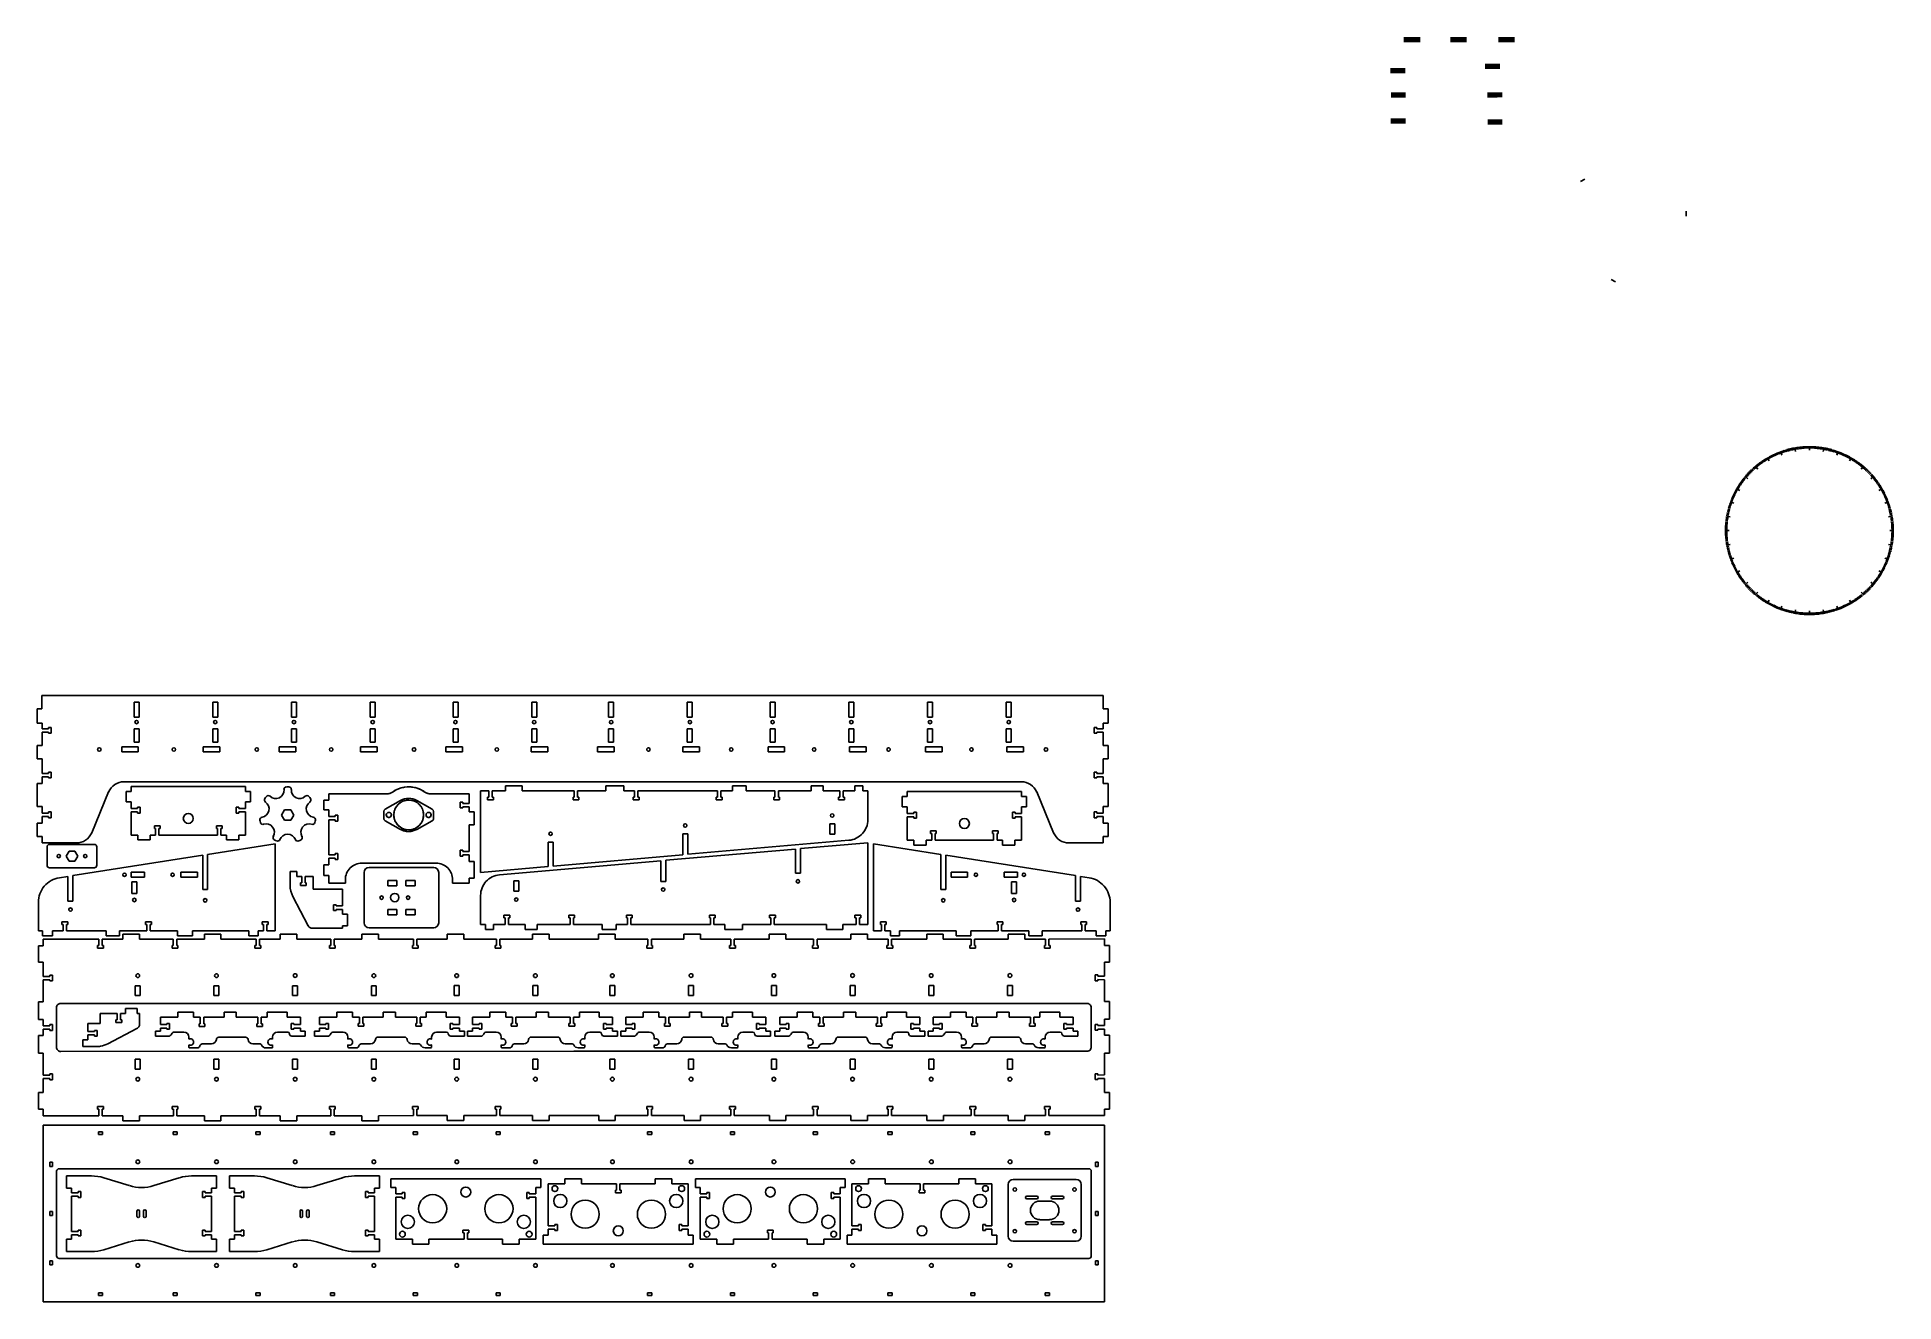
# Model space of a CAD drawing. Extents: x -1263 to 978, y -1563 to -37.
import ezdxf

# ---------------------------------------------------------------- set-up
doc = ezdxf.new("R2010")
doc.units = 0
doc.linetypes.add('HIDDEN', pattern=[9.525, 6.35, -3.175])
doc.layers.get('0').update_dxf_attribs({"color": 253, "linetype": 'CONTINUOUS'})
doc.layers.add('HIDDEN', color=38, linetype='HIDDEN')

msp = doc.modelspace()

# ---------------------------------------------------------------- linework, layer by layer
at = {"color": 7}
for p, q in [((387.4, -42.6), (387.4, -36.6)), ((387.4, -42.6), (387.4, -36.6)), ((389.4, -42.6), (389.4, -36.6)), ((389.4, -42.6), (389.4, -36.6)), ((391.4, -42.6), (391.4, -36.6)), ((391.4, -42.6), (391.4, -36.6)), ((393.4, -42.6), (393.4, -36.6)), ((393.4, -42.6), (393.4, -36.6)), ((395.4, -42.6), (395.4, -36.6)), ((395.4, -42.6), (395.4, -36.6)), ((397.4, -42.6), (397.4, -36.6)), ((397.4, -42.6), (397.4, -36.6)), ((399.4, -42.6), (399.4, -36.6)), ((399.4, -42.6), (399.4, -36.6)), ((401.4, -42.6), (401.4, -36.6)), ((401.4, -42.6), (401.4, -36.6)), ((403.4, -42.6), (403.4, -36.6)), ((403.4, -42.6), (403.4, -36.6)), ((405.4, -42.6), (405.4, -36.6)), ((405.4, -42.6), (405.4, -36.6)), ((405.4, -42.6), (405.4, -36.6)), ((443.6, -42.6), (443.6, -36.6)), ((443.6, -42.6), (443.6, -36.6)), ((445.6, -42.6), (445.6, -36.6)), ((445.6, -42.6), (445.6, -36.6)), ((447.6, -42.6), (447.6, -36.6)), ((447.6, -42.6), (447.6, -36.6)), ((449.6, -42.6), (449.6, -36.6)), ((449.6, -42.6), (449.6, -36.6)), ((451.6, -42.6), (451.6, -36.6)), ((451.6, -42.6), (451.6, -36.6)), ((453.6, -42.6), (453.6, -36.6)), ((453.6, -42.6), (453.6, -36.6)), ((455.6, -42.6), (455.6, -36.6)), ((455.6, -42.6), (455.6, -36.6)), ((457.6, -42.6), (457.6, -36.6)), ((457.6, -42.6), (457.6, -36.6)), ((459.6, -42.6), (459.6, -36.6)), ((459.6, -42.6), (459.6, -36.6)), ((461.6, -42.6), (461.6, -36.6)), ((461.6, -42.6), (461.6, -36.6)), ((461.6, -42.6), (461.6, -36.6)), ((501.6, -42.6), (501.6, -36.6)), ((501.6, -42.6), (501.6, -36.6)), ((503.6, -42.6), (503.6, -36.6)), ((503.6, -42.6), (503.6, -36.6)), ((505.6, -42.6), (505.6, -36.6)), ((505.6, -42.6), (505.6, -36.6)), ((507.6, -42.6), (507.6, -36.6)), ((507.6, -42.6), (507.6, -36.6)), ((509.6, -42.6), (509.6, -36.6)), ((509.6, -42.6), (509.6, -36.6)), ((511.6, -42.6), (511.6, -36.6)), ((511.6, -42.6), (511.6, -36.6)), ((513.6, -42.6), (513.6, -36.6)), ((513.6, -42.6), (513.6, -36.6)), ((515.6, -42.6), (515.6, -36.6)), ((515.6, -42.6), (515.6, -36.6)), ((517.6, -42.6), (517.6, -36.6)), ((517.6, -42.6), (517.6, -36.6)), ((519.6, -42.6), (519.6, -36.6)), ((519.6, -42.6), (519.6, -36.6)), ((519.6, -42.6), (519.6, -36.6)), ((371.4, -79.9), (371.4, -73.9)), ((373.4, -79.9), (373.4, -73.9)), ((375.4, -79.9), (375.4, -73.9)), ((377.4, -79.9), (377.4, -73.9)), ((379.4, -79.9), (379.4, -73.9)), ((381.4, -79.9), (381.4, -73.9)), ((383.4, -79.9), (383.4, -73.9)), ((385.4, -79.9), (385.4, -73.9)), ((387.4, -79.9), (387.4, -73.9)), ((485.8, -74.7), (485.8, -68.7)), ((485.8, -74.7), (485.8, -68.7)), ((487.8, -74.7), (487.8, -68.7)), ((487.8, -74.7), (487.8, -68.7)), ((489.8, -74.7), (489.8, -68.7)), ((489.8, -74.7), (489.8, -68.7)), ((491.8, -74.7), (491.8, -68.7)), ((491.8, -74.7), (491.8, -68.7)), ((493.8, -74.7), (493.8, -68.7)), ((493.8, -74.7), (493.8, -68.7)), ((495.8, -74.7), (495.8, -68.7)), ((495.8, -74.7), (495.8, -68.7)), ((497.8, -74.7), (497.8, -68.7)), ((497.8, -74.7), (497.8, -68.7)), ((499.8, -74.7), (499.8, -68.7)), ((499.8, -74.7), (499.8, -68.7)), ((501.8, -74.7), (501.8, -68.7)), ((501.8, -74.7), (501.8, -68.7)), ((372, -109.4), (372, -103.4)), ((374, -109.4), (374, -103.4)), ((376, -109.4), (376, -103.4)), ((378, -109.4), (378, -103.4)), ((380, -109.4), (380, -103.4)), ((382, -109.4), (382, -103.4)), ((384, -109.4), (384, -103.4)), ((386, -109.4), (386, -103.4)), ((388, -109.4), (388, -103.4)), ((488.6, -109.3), (488.6, -103.3)), ((488.6, -109.3), (488.6, -103.3)), ((490.6, -109.3), (490.6, -103.3)), ((490.6, -109.3), (490.6, -103.3)), ((492.6, -109.3), (492.6, -103.3)), ((492.6, -109.3), (492.6, -103.3)), ((494.6, -109.3), (494.6, -103.3)), ((494.6, -109.3), (494.6, -103.3)), ((496.6, -109.3), (496.6, -103.3)), ((496.6, -109.3), (496.6, -103.3)), ((498.6, -109.3), (498.6, -103.3)), ((498.6, -109.3), (498.6, -103.3)), ((500.6, -109.2), (500.6, -103.2)), ((500.6, -109.2), (500.6, -103.2)), ((502.6, -109.2), (502.6, -103.2)), ((502.6, -109.2), (502.6, -103.2)), ((504.6, -109.2), (504.6, -103.2)), ((504.6, -109.2), (504.6, -103.2)), ((371.8, -140.7), (371.8, -134.7)), ((373.8, -140.7), (373.8, -134.7)), ((375.8, -140.7), (375.8, -134.7)), ((377.8, -140.7), (377.8, -134.7)), ((379.8, -140.7), (379.8, -134.7)), ((381.8, -140.7), (381.8, -134.7)), ((383.8, -140.7), (383.8, -134.7)), ((385.8, -140.7), (385.8, -134.7)), ((387.8, -140.7), (387.8, -134.7)), ((488.7, -142), (488.7, -136)), ((488.7, -142), (488.7, -136)), ((490.7, -142), (490.7, -136)), ((490.7, -142), (490.7, -136)), ((492.7, -142), (492.7, -136)), ((492.7, -142), (492.7, -136)), ((494.7, -142), (494.7, -136)), ((494.7, -142), (494.7, -136)), ((496.7, -142), (496.7, -136)), ((496.7, -142), (496.7, -136)), ((498.7, -142), (498.7, -136)), ((498.7, -142), (498.7, -136)), ((500.7, -142), (500.7, -136)), ((500.7, -142), (500.7, -136)), ((502.7, -142), (502.7, -136)), ((502.7, -142), (502.7, -136)), ((504.7, -142), (504.7, -136)), ((504.7, -142), (504.7, -136)), ((605, -207.9), (599.8, -210.9)), ((727.6, -252.7), (727.6, -246.7)), ((636.9, -329), (642, -332))]:
    msp.add_line(p, q, dxfattribs=at)
for p, q in [((838, -537.4), (839.1, -540.2)), ((839.6, -536.8), (840.7, -539.6)), ((841.3, -536.2), (842.3, -539)), ((841.3, -536.2), (843, -540.9)), ((843, -535.6), (844, -538.4)), ((844.7, -535), (845.6, -537.9)), ((846.4, -534.5), (847.3, -537.3)), ((848.1, -534), (848.9, -536.8)), ((849.8, -533.5), (850.6, -536.4)), ((851.5, -533), (852.2, -536)), ((853.3, -532.6), (853.9, -535.5)), ((855, -532.2), (855.6, -535.2)), ((856.7, -531.9), (857.3, -534.8)), ((858.5, -531.6), (859, -534.5)), ((858.5, -531.6), (859.4, -536.5)), ((860.2, -531.3), (860.7, -534.2)), ((862, -531), (862.4, -534)), ((863.8, -530.8), (864.1, -533.7)), ((865.5, -530.6), (865.9, -533.6)), ((867.3, -530.4), (867.6, -533.4)), ((869.1, -530.3), (869.3, -533.3)), ((870.9, -530.1), (871, -533.1)), ((872.6, -530.1), (872.7, -533.1)), ((874.4, -530), (874.5, -533)), ((876.2, -530), (876.2, -533)), ((876.2, -530), (876.2, -535)), ((878, -530), (877.9, -533)), ((879.8, -530.1), (879.7, -533.1)), ((881.5, -530.1), (881.4, -533.1)), ((883.3, -530.3), (883.1, -533.3)), ((885.1, -530.4), (884.8, -533.4)), ((886.9, -530.6), (886.5, -533.6)), ((888.6, -530.8), (888.3, -533.7)), ((890.4, -531), (890, -534)), ((892.2, -531.3), (891.7, -534.2)), ((893.9, -531.6), (893, -536.5)), ((893.9, -531.6), (893.4, -534.5)), ((895.7, -531.9), (895.1, -534.8)), ((897.4, -532.2), (896.8, -535.2)), ((899.1, -532.6), (898.5, -535.5)), ((900.9, -533), (900.2, -536)), ((902.6, -533.5), (901.8, -536.4)), ((904.3, -534), (903.5, -536.8)), ((906, -534.5), (905.1, -537.3)), ((907.7, -535), (906.8, -537.9)), ((909.4, -535.6), (908.4, -538.4)), ((911.1, -536.2), (909.4, -540.9)), ((911.1, -536.2), (910.1, -539)), ((912.8, -536.8), (911.7, -539.6)), ((914.4, -537.4), (913.3, -540.2)), ((804.1, -559.9), (806.2, -562)), ((805.3, -558.6), (807.4, -560.8)), ((806.6, -557.4), (808.7, -559.6)), ((807.9, -556.2), (810, -558.4)), ((809.3, -555), (811.3, -557.3)), ((810.6, -553.9), (812.6, -556.2)), ((810.6, -553.9), (813.8, -557.7)), ((812, -552.7), (813.9, -555.1)), ((813.4, -551.6), (815.2, -554)), ((814.8, -550.5), (816.6, -552.9)), ((816.2, -549.5), (818, -551.9)), ((817.7, -548.5), (819.4, -550.9)), ((819.2, -547.4), (820.8, -549.9)), ((820.6, -546.5), (822.3, -549)), ((822.1, -545.5), (823.7, -548.1)), ((823.7, -544.6), (825.2, -547.2)), ((825.2, -543.7), (826.7, -546.3)), ((825.2, -543.7), (827.7, -548)), ((826.7, -542.8), (828.2, -545.4)), ((828.3, -541.9), (829.7, -544.6)), ((829.9, -541.1), (831.3, -543.8)), ((831.5, -540.3), (832.8, -543)), ((833.1, -539.6), (834.4, -542.3)), ((834.7, -538.8), (835.9, -541.6)), ((836.3, -538.1), (837.5, -540.9)), ((916.1, -538.1), (914.9, -540.9)), ((917.7, -538.8), (916.5, -541.6)), ((919.3, -539.6), (918, -542.3)), ((920.9, -540.3), (919.6, -543)), ((922.5, -541.1), (921.1, -543.8)), ((924.1, -541.9), (922.7, -544.6)), ((925.7, -542.8), (924.2, -545.4)), ((927.2, -543.7), (924.7, -548)), ((927.2, -543.7), (925.7, -546.3)), ((928.7, -544.6), (927.2, -547.2)), ((930.3, -545.5), (928.7, -548.1)), ((931.8, -546.5), (930.1, -549)), ((933.2, -547.4), (931.6, -549.9)), ((934.7, -548.5), (933, -550.9)), ((936.2, -549.5), (934.4, -551.9)), ((937.6, -550.5), (935.8, -552.9)), ((939, -551.6), (937.2, -554)), ((940.4, -552.7), (938.5, -555.1)), ((941.8, -553.9), (938.6, -557.7)), ((941.8, -553.9), (939.8, -556.2)), ((943.1, -555), (941.1, -557.3)), ((944.5, -556.2), (942.4, -558.4)), ((945.8, -557.4), (943.7, -559.6)), ((947.1, -558.6), (945, -560.8)), ((948.3, -559.9), (946.2, -562)), ((787, -582.6), (789.6, -584)), ((787.9, -581), (790.5, -582.5)), ((787.9, -581), (792.2, -583.5)), ((788.8, -579.5), (791.3, -581)), ((789.7, -578), (792.2, -579.5)), ((790.7, -576.5), (793.2, -578.1)), ((791.6, -575), (794.1, -576.6)), ((792.6, -573.5), (795.1, -575.2)), ((793.7, -572.1), (796.1, -573.8)), ((794.7, -570.6), (797.1, -572.4)), ((795.8, -569.2), (798.2, -571.1)), ((796.9, -567.8), (799.3, -569.7)), ((798.1, -566.4), (800.4, -568.4)), ((798.1, -566.4), (801.9, -569.7)), ((799.2, -565.1), (801.5, -567.1)), ((800.4, -563.8), (802.6, -565.8)), ((801.6, -562.4), (803.8, -564.5)), ((802.8, -561.2), (805, -563.2)), ((949.6, -561.2), (947.4, -563.2)), ((950.8, -562.4), (948.6, -564.5)), ((952, -563.8), (949.8, -565.8)), ((954.3, -566.4), (950.5, -569.7)), ((953.2, -565.1), (950.9, -567.1)), ((954.3, -566.4), (952, -568.4)), ((955.5, -567.8), (953.1, -569.7)), ((956.6, -569.2), (954.2, -571.1)), ((957.7, -570.6), (955.3, -572.4)), ((958.7, -572.1), (956.3, -573.8)), ((959.8, -573.5), (957.3, -575.2)), ((960.8, -575), (958.3, -576.6)), ((961.7, -576.5), (959.2, -578.1)), ((962.7, -578), (960.2, -579.5)), ((964.5, -581), (960.2, -583.5)), ((963.6, -579.5), (961.1, -581)), ((964.5, -581), (961.9, -582.5)), ((965.4, -582.6), (962.8, -584)), ((778.2, -603.9), (781, -604.7)), ((778.7, -602.2), (781.5, -603.1)), ((779.2, -600.5), (782, -601.4)), ((779.8, -598.8), (782.6, -599.8)), ((780.4, -597.1), (783.2, -598.2)), ((780.4, -597.1), (785, -598.8)), ((781, -595.5), (783.8, -596.5)), ((781.6, -593.8), (784.4, -594.9)), ((782.3, -592.2), (785.1, -593.3)), ((783, -590.5), (785.8, -591.7)), ((783.8, -588.9), (786.5, -590.2)), ((784.5, -587.3), (787.2, -588.6)), ((785.3, -585.7), (788, -587.1)), ((786.1, -584.1), (788.8, -585.5)), ((966.3, -584.1), (963.6, -585.5)), ((967.1, -585.7), (964.4, -587.1)), ((967.9, -587.3), (965.2, -588.6)), ((968.6, -588.9), (965.9, -590.2)), ((969.4, -590.5), (966.6, -591.7)), ((970.1, -592.2), (967.3, -593.3)), ((972, -597.1), (967.4, -598.8)), ((970.8, -593.8), (968, -594.9)), ((971.4, -595.5), (968.6, -596.5)), ((972, -597.1), (969.2, -598.2)), ((972.6, -598.8), (969.8, -599.8)), ((973.2, -600.5), (970.4, -601.4)), ((973.7, -602.2), (970.9, -603.1)), ((974.2, -603.9), (971.4, -604.7)), ((774.3, -626.7), (777.3, -626.8)), ((774.4, -624.9), (777.4, -625.1)), ((774.6, -623.1), (777.6, -623.4)), ((774.8, -621.3), (777.7, -621.7)), ((775, -619.6), (777.9, -619.9)), ((775.2, -617.8), (778.2, -618.2)), ((775.5, -616.1), (778.4, -616.5)), ((775.7, -614.3), (778.7, -614.8)), ((775.7, -614.3), (780.7, -615.2)), ((776.1, -612.5), (779, -613.1)), ((776.4, -610.8), (779.4, -611.4)), ((776.8, -609.1), (779.7, -609.7)), ((777.2, -607.3), (780.1, -608.1)), ((777.7, -605.6), (780.6, -606.4)), ((976.7, -614.3), (971.7, -615.2)), ((974.7, -605.6), (971.8, -606.4)), ((975.2, -607.3), (972.3, -608.1)), ((975.6, -609.1), (972.7, -609.7)), ((976, -610.8), (973, -611.4)), ((976.3, -612.5), (973.4, -613.1)), ((976.7, -614.3), (973.7, -614.8)), ((976.9, -616.1), (974, -616.5)), ((977.2, -617.8), (974.2, -618.2)), ((977.4, -619.6), (974.5, -619.9)), ((977.6, -621.3), (974.7, -621.7)), ((977.8, -623.1), (974.8, -623.4)), ((978, -624.9), (975, -625.1)), ((978.1, -626.7), (975.1, -626.8)), ((774.2, -630.2), (777.2, -630.3)), ((774.2, -632), (777.2, -632)), ((774.2, -632), (779.2, -632)), ((774.2, -633.8), (777.2, -633.7)), ((774.3, -628.5), (777.3, -628.6)), ((774.3, -635.6), (777.3, -635.5)), ((774.3, -637.3), (777.3, -637.2)), ((774.4, -639.1), (777.4, -638.9)), ((774.6, -640.9), (777.6, -640.6)), ((774.8, -642.7), (777.7, -642.4)), ((775, -644.4), (777.9, -644.1)), ((775.2, -646.2), (778.2, -645.8)), ((775.5, -648), (778.4, -647.5)), ((775.7, -649.7), (780.7, -648.9)), ((775.7, -649.7), (778.7, -649.2)), ((976.7, -649.7), (971.7, -648.9)), ((978.2, -632), (973.2, -632)), ((976.7, -649.7), (973.7, -649.2)), ((976.9, -648), (974, -647.5)), ((977.2, -646.2), (974.2, -645.8)), ((977.4, -644.4), (974.5, -644.1)), ((977.6, -642.7), (974.7, -642.4)), ((977.8, -640.9), (974.8, -640.6)), ((978, -639.1), (975, -638.9)), ((978.1, -628.5), (975.1, -628.6)), ((978.1, -635.6), (975.1, -635.5)), ((978.1, -637.3), (975.1, -637.2)), ((978.2, -630.2), (975.2, -630.3)), ((978.2, -632), (975.2, -632)), ((978.2, -633.8), (975.2, -633.7)), ((776.1, -651.5), (779, -650.9)), ((776.4, -653.2), (779.4, -652.6)), ((776.8, -655), (779.7, -654.3)), ((777.2, -656.7), (780.1, -656)), ((777.7, -658.4), (780.6, -657.6)), ((778.2, -660.1), (781, -659.3)), ((778.7, -661.8), (781.5, -661)), ((779.2, -663.5), (782, -662.6)), ((779.8, -665.2), (782.6, -664.2)), ((780.4, -666.9), (785, -665.2)), ((780.4, -666.9), (783.2, -665.9)), ((781, -668.6), (783.8, -667.5)), ((781.6, -670.2), (784.4, -669.1)), ((782.3, -671.9), (785.1, -670.7)), ((783, -673.5), (785.8, -672.3)), ((969.4, -673.5), (966.6, -672.3)), ((970.1, -671.9), (967.3, -670.7)), ((972, -666.9), (967.4, -665.2)), ((970.8, -670.2), (968, -669.1)), ((971.4, -668.6), (968.6, -667.5)), ((972, -666.9), (969.2, -665.9)), ((972.6, -665.2), (969.8, -664.2)), ((973.2, -663.5), (970.4, -662.6)), ((973.7, -661.8), (970.9, -661)), ((974.2, -660.1), (971.4, -659.3)), ((974.7, -658.4), (971.8, -657.6)), ((975.2, -656.7), (972.3, -656)), ((975.6, -655), (972.7, -654.3)), ((976, -653.2), (973, -652.6)), ((976.3, -651.5), (973.4, -650.9)), ((783.8, -675.1), (786.5, -673.8)), ((784.5, -676.7), (787.2, -675.4)), ((785.3, -678.3), (788, -677)), ((786.1, -679.9), (788.8, -678.5)), ((787, -681.5), (789.6, -680)), ((787.9, -683), (792.2, -680.5)), ((787.9, -683), (790.5, -681.5)), ((788.8, -684.5), (791.3, -683)), ((789.7, -686.1), (792.2, -684.5)), ((790.7, -687.6), (793.2, -685.9)), ((791.6, -689), (794.1, -687.4)), ((792.6, -690.5), (795.1, -688.8)), ((793.7, -692), (796.1, -690.2)), ((794.7, -693.4), (797.1, -691.6)), ((795.8, -694.8), (798.2, -693)), ((796.9, -696.2), (799.3, -694.3)), ((798.1, -697.6), (801.9, -694.4)), ((954.3, -697.6), (950.5, -694.4)), ((955.5, -696.2), (953.1, -694.3)), ((956.6, -694.8), (954.2, -693)), ((957.7, -693.4), (955.3, -691.6)), ((958.7, -692), (956.3, -690.2)), ((959.8, -690.5), (957.3, -688.8)), ((960.8, -689), (958.3, -687.4)), ((961.7, -687.6), (959.2, -685.9)), ((964.5, -683), (960.2, -680.5)), ((962.7, -686.1), (960.2, -684.5)), ((963.6, -684.5), (961.1, -683)), ((964.5, -683), (961.9, -681.5)), ((965.4, -681.5), (962.8, -680)), ((966.3, -679.9), (963.6, -678.5)), ((967.1, -678.3), (964.4, -677)), ((967.9, -676.7), (965.2, -675.4)), ((968.6, -675.1), (965.9, -673.8)), ((798.1, -697.6), (800.4, -695.6)), ((799.2, -698.9), (801.5, -697)), ((800.4, -700.3), (802.6, -698.3)), ((801.6, -701.6), (803.8, -699.5)), ((802.8, -702.9), (805, -700.8)), ((804.1, -704.1), (806.2, -702)), ((805.3, -705.4), (807.4, -703.2)), ((806.6, -706.6), (808.7, -704.4)), ((807.9, -707.8), (810, -705.6)), ((809.3, -709), (811.3, -706.7)), ((810.6, -710.1), (813.8, -706.3)), ((810.6, -710.1), (812.6, -707.8)), ((812, -711.3), (813.9, -708.9)), ((813.4, -712.4), (815.2, -710)), ((814.8, -713.5), (816.6, -711.1)), ((816.2, -714.5), (818, -712.1)), ((817.7, -715.6), (819.4, -713.1)), ((819.2, -716.6), (820.8, -714.1)), ((820.6, -717.6), (822.3, -715)), ((822.1, -718.5), (823.7, -716)), ((823.7, -719.4), (825.2, -716.9)), ((825.2, -720.3), (827.7, -716)), ((927.2, -720.3), (924.7, -716)), ((928.7, -719.4), (927.2, -716.9)), ((930.3, -718.5), (928.7, -716)), ((931.8, -717.6), (930.1, -715)), ((933.2, -716.6), (931.6, -714.1)), ((934.7, -715.6), (933, -713.1)), ((936.2, -714.5), (934.4, -712.1)), ((937.6, -713.5), (935.8, -711.1)), ((939, -712.4), (937.2, -710)), ((940.4, -711.3), (938.5, -708.9)), ((941.8, -710.1), (938.6, -706.3)), ((941.8, -710.1), (939.8, -707.8)), ((943.1, -709), (941.1, -706.7)), ((944.5, -707.8), (942.4, -705.6)), ((945.8, -706.6), (943.7, -704.4)), ((947.1, -705.4), (945, -703.2)), ((948.3, -704.1), (946.2, -702)), ((949.6, -702.9), (947.4, -700.8)), ((950.8, -701.6), (948.6, -699.5)), ((952, -700.3), (949.8, -698.3)), ((953.2, -698.9), (950.9, -697)), ((954.3, -697.6), (952, -695.6)), ((825.2, -720.3), (826.7, -717.7)), ((826.7, -721.2), (828.2, -718.6)), ((828.3, -722.1), (829.7, -719.4)), ((829.9, -722.9), (831.3, -720.2)), ((831.5, -723.7), (832.8, -721)), ((833.1, -724.5), (834.4, -721.7)), ((834.7, -725.2), (835.9, -722.5)), ((836.3, -725.9), (837.5, -723.1)), ((838, -726.6), (839.1, -723.8)), ((839.6, -727.2), (840.7, -724.4)), ((841.3, -727.9), (843, -723.2)), ((841.3, -727.9), (842.3, -725)), ((843, -728.5), (844, -725.6)), ((844.7, -729), (845.6, -726.2)), ((846.4, -729.6), (847.3, -726.7)), ((848.1, -730.1), (848.9, -727.2)), ((849.8, -730.5), (850.6, -727.6)), ((851.5, -731), (852.2, -728.1)), ((853.3, -731.4), (853.9, -728.5)), ((855, -731.8), (855.6, -728.8)), ((856.7, -732.1), (857.3, -729.2)), ((858.5, -732.5), (859.4, -727.5)), ((858.5, -732.5), (859, -729.5)), ((860.2, -732.8), (860.7, -729.8)), ((862, -733), (862.4, -730)), ((863.8, -733.2), (864.1, -730.3)), ((865.5, -733.5), (865.9, -730.5)), ((867.3, -733.6), (867.6, -730.6)), ((869.1, -733.8), (869.3, -730.8)), ((870.9, -733.9), (871, -730.9)), ((872.6, -733.9), (872.7, -730.9)), ((874.4, -734), (874.5, -731)), ((876.2, -734), (876.2, -729)), ((876.2, -734), (876.2, -731)), ((878, -734), (877.9, -731)), ((879.8, -733.9), (879.7, -730.9)), ((881.5, -733.9), (881.4, -730.9)), ((883.3, -733.8), (883.1, -730.8)), ((885.1, -733.6), (884.8, -730.6)), ((886.9, -733.5), (886.5, -730.5)), ((888.6, -733.2), (888.3, -730.3)), ((890.4, -733), (890, -730)), ((892.2, -732.8), (891.7, -729.8)), ((893.9, -732.5), (893, -727.5)), ((893.9, -732.5), (893.4, -729.5)), ((895.7, -732.1), (895.1, -729.2)), ((897.4, -731.8), (896.8, -728.8)), ((899.1, -731.4), (898.5, -728.5)), ((900.9, -731), (900.2, -728.1)), ((902.6, -730.5), (901.8, -727.6)), ((904.3, -730.1), (903.5, -727.2)), ((906, -729.6), (905.1, -726.7)), ((907.7, -729), (906.8, -726.2)), ((909.4, -728.5), (908.4, -725.6)), ((911.1, -727.9), (909.4, -723.2)), ((911.1, -727.9), (910.1, -725)), ((912.8, -727.2), (911.7, -724.4)), ((914.4, -726.6), (913.3, -723.8)), ((916.1, -725.9), (914.9, -723.1)), ((917.7, -725.2), (916.5, -722.5)), ((919.3, -724.5), (918, -721.7)), ((920.9, -723.7), (919.6, -721)), ((922.5, -722.9), (921.1, -720.2)), ((924.1, -722.1), (922.7, -719.4)), ((925.7, -721.2), (924.2, -718.6)), ((927.2, -720.3), (925.7, -717.7))]:
    msp.add_line(p, q)
at = {"color": 38}
for p, q in [((-1257.3, -847.1), (-1263.2, -847.1)), ((-1263.2, -847.1), (-1263.2, -864.5)), ((23.9, -831.1), (-1257.3, -831.1)), ((-1257.3, -831.1), (-1257.3, -847.1)), ((-1146.1, -839.1), (-1146.1, -857.1)), ((-1146.1, -857.1), (-1146.1, -839.1)), ((-1146.1, -839.1), (-1140.1, -839.1)), ((-1140.1, -839.1), (-1140.1, -857.1)), ((-1051.1, -839.1), (-1051.1, -857.1)), ((-1051.1, -857.1), (-1051.1, -839.1)), ((-1051.1, -839.1), (-1045.1, -839.1)), ((-1045.1, -839.1), (-1045.1, -857.1)), ((-956.1, -839.1), (-956.1, -857.1)), ((-956.1, -857.1), (-956.1, -839.1)), ((-956.1, -839.1), (-950.1, -839.1)), ((-950.1, -839.1), (-950.1, -857.1)), ((-861.1, -839.1), (-861.1, -857.1)), ((-861.1, -857.1), (-861.1, -839.1)), ((-861.1, -839.1), (-855.1, -839.1)), ((-855.1, -839.1), (-855.1, -857.1)), ((-761.1, -839.1), (-761.1, -857.1)), ((-761.1, -857.1), (-761.1, -839.1)), ((-761.1, -839.1), (-755.1, -839.1)), ((-755.1, -839.1), (-755.1, -857.1)), ((-666.1, -839.1), (-666.1, -857.1)), ((-666.1, -857.1), (-666.1, -839.1)), ((-666.1, -839.1), (-660.1, -839.1)), ((-660.1, -839.1), (-660.1, -857.1)), ((-567.3, -839.1), (-573.3, -839.1)), ((-573.3, -839.1), (-573.3, -857.1)), ((-567.3, -839.1), (-567.3, -857.1)), ((-567.3, -857.1), (-567.3, -839.1)), ((-472.3, -839.1), (-478.3, -839.1)), ((-478.3, -839.1), (-478.3, -857.1)), ((-472.3, -839.1), (-472.3, -857.1)), ((-472.3, -857.1), (-472.3, -839.1)), ((-372.3, -839.1), (-378.3, -839.1)), ((-378.3, -839.1), (-378.3, -857.1)), ((-372.3, -839.1), (-372.3, -857.1)), ((-372.3, -857.1), (-372.3, -839.1)), ((-277.3, -839.1), (-283.3, -839.1)), ((-283.3, -839.1), (-283.3, -857.1)), ((-277.3, -839.1), (-277.3, -857.1)), ((-277.3, -857.1), (-277.3, -839.1)), ((-182.3, -839.1), (-188.3, -839.1)), ((-188.3, -839.1), (-188.3, -857.1)), ((-182.3, -839.1), (-182.3, -857.1)), ((-182.3, -857.1), (-182.3, -839.1)), ((-87.3, -839.1), (-93.3, -839.1)), ((-93.3, -839.1), (-93.3, -857.1)), ((-87.3, -839.1), (-87.3, -857.1)), ((-87.3, -857.1), (-87.3, -839.1)), ((23.9, -831.1), (23.9, -847.1)), ((23.9, -847.1), (29.7, -847.1)), ((29.7, -847.1), (29.7, -864.5)), ((-1263.2, -864.5), (-1257.2, -864.5)), ((-1257.2, -864.5), (-1257.2, -871.1)), ((-1257.2, -871.1), (-1249.4, -871.1)), ((-1249.4, -871.1), (-1249.4, -869.6)), ((-1249.4, -869.6), (-1246.2, -869.6)), ((-1246.2, -869.6), (-1246.2, -876.6)), ((-1140.1, -857.1), (-1146.1, -857.1)), ((-1146.1, -871.1), (-1146.1, -887.1)), ((-1146.1, -887.1), (-1146.1, -871.1)), ((-1146.1, -871.1), (-1140.1, -871.1)), ((-1140.1, -871.1), (-1140.1, -887.1)), ((-1045.1, -857.1), (-1051.1, -857.1)), ((-1051.1, -871.1), (-1051.1, -887.1)), ((-1051.1, -887.1), (-1051.1, -871.1)), ((-1051.1, -871.1), (-1045.1, -871.1)), ((-1045.1, -871.1), (-1045.1, -887.1)), ((-950.1, -857.1), (-956.1, -857.1)), ((-956.1, -871.1), (-956.1, -887.1)), ((-956.1, -887.1), (-956.1, -871.1)), ((-956.1, -871.1), (-950.1, -871.1)), ((-950.1, -871.1), (-950.1, -887.1)), ((-855.1, -857.1), (-861.1, -857.1)), ((-861.1, -871.1), (-861.1, -887.1)), ((-861.1, -871.1), (-855.1, -871.1)), ((-861.1, -887.1), (-861.1, -871.1)), ((-855.1, -871.1), (-855.1, -887.1)), ((-755.1, -857.1), (-761.1, -857.1)), ((-761.1, -871.1), (-761.1, -887.1)), ((-761.1, -887.1), (-761.1, -871.1)), ((-761.1, -871.1), (-755.1, -871.1)), ((-755.1, -871.1), (-755.1, -887.1)), ((-660.1, -857.1), (-666.1, -857.1)), ((-666.1, -871.1), (-666.1, -887.1)), ((-666.1, -887.1), (-666.1, -871.1)), ((-666.1, -871.1), (-660.1, -871.1)), ((-660.1, -871.1), (-660.1, -887.1)), ((-573.3, -857.1), (-567.3, -857.1)), ((-567.3, -871.1), (-573.3, -871.1)), ((-573.3, -871.1), (-573.3, -887.1)), ((-567.3, -887.1), (-567.3, -871.1)), ((-567.3, -871.1), (-567.3, -887.1)), ((-478.3, -857.1), (-472.3, -857.1)), ((-472.3, -871.1), (-478.3, -871.1)), ((-478.3, -871.1), (-478.3, -887.1)), ((-472.3, -887.1), (-472.3, -871.1)), ((-472.3, -871.1), (-472.3, -887.1)), ((-378.3, -857.1), (-372.3, -857.1)), ((-372.3, -871.1), (-378.3, -871.1)), ((-378.3, -871.1), (-378.3, -887.1)), ((-372.3, -887.1), (-372.3, -871.1)), ((-372.3, -871.1), (-372.3, -887.1)), ((-283.3, -857.1), (-277.3, -857.1)), ((-277.3, -871.1), (-283.3, -871.1)), ((-283.3, -871.1), (-283.3, -887.1)), ((-277.3, -887.1), (-277.3, -871.1)), ((-277.3, -871.1), (-277.3, -887.1)), ((-188.3, -857.1), (-182.3, -857.1)), ((-182.3, -871.1), (-188.3, -871.1)), ((-188.3, -871.1), (-188.3, -887.1)), ((-182.3, -887.1), (-182.3, -871.1)), ((-182.3, -871.1), (-182.3, -887.1)), ((-93.3, -857.1), (-87.3, -857.1)), ((-87.3, -871.1), (-93.3, -871.1)), ((-93.3, -871.1), (-93.3, -887.1)), ((-87.3, -887.1), (-87.3, -871.1)), ((-87.3, -871.1), (-87.3, -887.1)), ((15.9, -869.6), (12.7, -869.6)), ((12.7, -869.6), (12.7, -876.6)), ((15.9, -871.1), (15.9, -869.6)), ((23.7, -871.1), (15.9, -871.1)), ((29.7, -864.5), (23.7, -864.5)), ((23.7, -864.5), (23.7, -871.1)), ((-1257.2, -891.2), (-1263.2, -891.2)), ((-1263.2, -891.2), (-1263.2, -907.2)), ((-1249.4, -875.2), (-1257.2, -875.2)), ((-1257.2, -875.2), (-1257.2, -891.2)), ((-1249.4, -876.6), (-1249.4, -875.2)), ((-1246.2, -876.6), (-1249.4, -876.6)), ((-1161, -899.1), (-1161, -893.1)), ((-1161, -893.1), (-1141, -893.1)), ((-1140.1, -887.1), (-1146.1, -887.1)), ((-1141, -893.1), (-1141, -899.1)), ((-1141, -893.1), (-1141, -899.1)), ((-1062.6, -899.1), (-1062.6, -893.1)), ((-1062.6, -893.1), (-1042.6, -893.1)), ((-1045.1, -887.1), (-1051.1, -887.1)), ((-1042.6, -893.1), (-1042.6, -899.1)), ((-1042.6, -893.1), (-1042.6, -899.1)), ((-996, -896.1), (-996, -896.1)), ((-971, -899.1), (-971, -893.1)), ((-971, -893.1), (-951, -893.1)), ((-950.1, -887.1), (-956.1, -887.1)), ((-951, -893.1), (-951, -899.1)), ((-951, -893.1), (-951, -899.1)), ((-872.6, -899.1), (-872.6, -893.1)), ((-872.6, -893.1), (-852.6, -893.1)), ((-855.1, -887.1), (-861.1, -887.1)), ((-852.6, -893.1), (-852.6, -899.1)), ((-852.6, -893.1), (-852.6, -899.1)), ((-769.7, -899.1), (-769.7, -893.1)), ((-769.7, -893.1), (-749.7, -893.1)), ((-755.1, -887.1), (-761.1, -887.1)), ((-749.7, -893.1), (-749.6, -893.1)), ((-749.6, -893.1), (-749.6, -899.1)), ((-749.6, -893.1), (-749.6, -899.1)), ((-666.7, -899.1), (-666.7, -893.1)), ((-666.7, -893.1), (-646.7, -893.1)), ((-660.1, -887.1), (-666.1, -887.1)), ((-646.7, -893.1), (-646.6, -893.1)), ((-646.6, -893.1), (-646.6, -899.1)), ((-646.6, -893.1), (-646.6, -899.1)), ((-586.7, -893.1), (-586.8, -893.1)), ((-586.8, -893.1), (-586.8, -899.1)), ((-586.8, -893.1), (-586.8, -899.1)), ((-566.7, -893.1), (-586.7, -893.1)), ((-573.3, -887.1), (-567.3, -887.1)), ((-566.7, -899.1), (-566.7, -893.1)), ((-483.7, -893.1), (-483.8, -893.1)), ((-483.8, -893.1), (-483.8, -899.1)), ((-483.8, -893.1), (-483.8, -899.1)), ((-463.7, -893.1), (-483.7, -893.1)), ((-478.3, -887.1), (-472.3, -887.1)), ((-463.7, -899.1), (-463.7, -893.1)), ((-360.8, -893.1), (-380.8, -893.1)), ((-380.8, -893.1), (-380.8, -899.1)), ((-380.8, -893.1), (-380.8, -899.1)), ((-378.3, -887.1), (-372.3, -887.1)), ((-360.8, -899.1), (-360.8, -893.1)), ((-283.3, -887.1), (-277.3, -887.1)), ((-262.4, -893.1), (-282.4, -893.1)), ((-282.4, -893.1), (-282.4, -899.1)), ((-282.4, -893.1), (-282.4, -899.1)), ((-262.4, -899.1), (-262.4, -893.1)), ((-237.4, -896.1), (-237.4, -896.1)), ((-190.8, -893.1), (-190.8, -899.1)), ((-190.8, -893.1), (-190.8, -899.1)), ((-170.8, -893.1), (-190.8, -893.1)), ((-188.3, -887.1), (-182.3, -887.1)), ((-170.8, -899.1), (-170.8, -893.1)), ((-93.3, -887.1), (-87.3, -887.1)), ((-92.4, -893.1), (-92.4, -899.1)), ((-92.4, -893.1), (-92.4, -899.1)), ((-72.4, -893.1), (-92.4, -893.1)), ((-72.4, -899.1), (-72.4, -893.1)), ((12.7, -876.6), (15.9, -876.6)), ((15.9, -876.6), (15.9, -875.2)), ((15.9, -875.2), (23.7, -875.2)), ((23.7, -875.2), (23.7, -891.2)), ((23.7, -891.2), (29.7, -891.2)), ((29.7, -891.2), (29.7, -907.2)), ((-1263.2, -907.2), (-1257.2, -907.2)), ((-1257.2, -907.2), (-1257.2, -924.9)), ((-1141, -899.1), (-1161, -899.1)), ((-1042.6, -899.1), (-1062.6, -899.1)), ((-951, -899.1), (-971, -899.1)), ((-852.6, -899.1), (-872.6, -899.1)), ((-769.7, -899.1), (-769.6, -899.1)), ((-749.6, -899.1), (-769.6, -899.1)), ((-666.7, -899.1), (-666.6, -899.1)), ((-646.6, -899.1), (-666.6, -899.1)), ((-586.8, -899.1), (-566.8, -899.1)), ((-566.7, -899.1), (-566.8, -899.1)), ((-483.8, -899.1), (-463.8, -899.1)), ((-463.7, -899.1), (-463.8, -899.1)), ((-380.8, -899.1), (-360.8, -899.1)), ((-282.4, -899.1), (-262.4, -899.1)), ((-190.8, -899.1), (-170.8, -899.1)), ((-92.4, -899.1), (-72.4, -899.1)), ((29.7, -907.2), (23.7, -907.2)), ((23.7, -907.2), (23.7, -924.9)), ((-1257.2, -937.2), (-1263.2, -937.2)), ((-1263.2, -937.2), (-1263.2, -964.9)), ((-1257.2, -924.9), (-1249.4, -924.9)), ((-1249.4, -929), (-1257.2, -929)), ((-1257.2, -929), (-1257.2, -937.2)), ((-1249.4, -924.9), (-1249.4, -923.4)), ((-1249.4, -923.4), (-1246.2, -923.4)), ((-1249.4, -930.4), (-1249.4, -929)), ((-1246.2, -930.4), (-1249.4, -930.4)), ((-1246.2, -923.4), (-1246.2, -930.4)), ((-1158.4, -935.1), (-75, -935.1)), ((-1149.7, -940.7), (-1011.7, -940.7)), ((-1149.7, -946.7), (-1149.7, -940.7)), ((-1011.7, -946.7), (-1011.7, -940.7)), ((-677.8, -939.8), (-697.8, -939.8)), ((-697.8, -939.8), (-697.8, -945.8)), ((-677.8, -945.8), (-677.8, -939.8)), ((-555.1, -939.8), (-576.7, -939.8)), ((-576.7, -939.8), (-576.7, -945.8)), ((-555.1, -945.8), (-555.1, -939.8)), ((-423.9, -939.8), (-407.1, -939.8)), ((-423.9, -945.8), (-423.9, -939.8)), ((-407.1, -945.8), (-407.1, -939.8)), ((-328.9, -939.8), (-314.3, -939.8)), ((-328.9, -939.8), (-328.9, -945.8)), ((-314.3, -945.8), (-314.3, -939.8)), ((-266.4, -939.8), (-276.2, -939.8)), ((-276.2, -939.8), (-276.2, -945.8)), ((-266.4, -945.8), (-266.4, -939.8)), ((15.9, -923.4), (12.7, -923.4)), ((12.7, -923.4), (12.7, -930.4)), ((12.7, -930.4), (15.9, -930.4)), ((15.9, -924.9), (15.9, -923.4)), ((23.7, -924.9), (15.9, -924.9)), ((15.9, -930.4), (15.9, -929)), ((15.9, -929), (23.7, -929)), ((23.7, -929), (23.7, -937.2)), ((23.7, -937.2), (29.7, -937.2)), ((29.7, -937.2), (29.7, -964.9)), ((-1197.3, -996.6), (-1176.9, -947.4)), ((-1155.7, -946.7), (-1149.7, -946.7)), ((-1155.7, -959.3), (-1155.7, -946.7)), ((-1149.7, -959.3), (-1155.7, -959.3)), ((-1149.7, -967.3), (-1149.7, -959.3)), ((-1005.7, -946.7), (-1011.7, -946.7)), ((-1011.7, -967.3), (-1011.7, -959.3)), ((-1011.7, -959.3), (-1005.7, -959.3)), ((-1005.7, -959.3), (-1005.7, -946.7)), ((-917.1, -957.2), (-911.1, -957.2)), ((-917.1, -968.9), (-917.1, -957.2)), ((-911.1, -957.2), (-911.1, -949.7)), ((-911.1, -949.7), (-841.2, -949.7)), ((-843.1, -968.2), (-824.4, -957.7)), ((-804.8, -957.7), (-786.1, -968.2)), ((-788, -949.7), (-741.6, -949.7)), ((-749.4, -959.7), (-752.6, -959.7)), ((-752.6, -959.7), (-752.6, -966.7)), ((-749.4, -959.7), (-752.6, -959.7)), ((-749.4, -961.1), (-749.4, -959.7)), ((-741.6, -961.1), (-749.4, -961.1)), ((-741.6, -961.1), (-749.4, -961.1)), ((-741.6, -949.7), (-741.6, -961.1)), ((-717.9, -945.8), (-727.8, -945.8)), ((-727.8, -945.8), (-727.8, -1035.8)), ((-719.3, -956.8), (-719.3, -953.6)), ((-719.3, -953.6), (-717.9, -953.6)), ((-712.3, -956.8), (-719.3, -956.8)), ((-717.9, -953.6), (-717.9, -945.8)), ((-713.8, -945.8), (-713.8, -953.6)), ((-697.8, -945.8), (-713.8, -945.8)), ((-713.8, -953.6), (-712.3, -953.6)), ((-712.3, -953.6), (-712.3, -956.8)), ((-614.8, -945.8), (-677.8, -945.8)), ((-616.2, -956.8), (-616.2, -953.6)), ((-616.2, -953.6), (-614.8, -953.6)), ((-609.2, -956.8), (-616.2, -956.8)), ((-614.8, -953.6), (-614.8, -945.8)), ((-576.7, -945.8), (-610.7, -945.8)), ((-610.7, -945.8), (-610.7, -953.6)), ((-610.7, -953.6), (-609.2, -953.6)), ((-609.2, -953.6), (-609.2, -956.8)), ((-542.1, -945.8), (-555.1, -945.8)), ((-543.6, -956.8), (-543.6, -953.6)), ((-543.6, -953.6), (-542.1, -953.6)), ((-536.6, -956.8), (-543.6, -956.8)), ((-542.1, -953.6), (-542.1, -945.8)), ((-441.9, -945.8), (-538, -945.8)), ((-538, -945.8), (-538, -953.6)), ((-538, -953.6), (-536.6, -953.6)), ((-536.6, -953.6), (-536.6, -956.8)), ((-443.4, -956.8), (-443.4, -953.6)), ((-443.4, -953.6), (-441.9, -953.6)), ((-436.4, -956.8), (-443.4, -956.8)), ((-441.9, -953.6), (-441.9, -945.8)), ((-423.9, -945.8), (-437.8, -945.8)), ((-437.8, -945.8), (-437.8, -953.6)), ((-437.8, -953.6), (-436.4, -953.6)), ((-436.4, -953.6), (-436.4, -956.8)), ((-372.5, -945.8), (-407.1, -945.8)), ((-373.9, -956.8), (-373.9, -953.6)), ((-373.9, -953.6), (-372.5, -953.6)), ((-366.9, -956.8), (-373.9, -956.8)), ((-372.5, -953.6), (-372.5, -945.8)), ((-328.9, -945.8), (-368.4, -945.8)), ((-368.4, -945.8), (-368.4, -953.6)), ((-368.4, -953.6), (-366.9, -953.6)), ((-366.9, -956.8), (-366.9, -953.6)), ((-294.2, -945.8), (-314.3, -945.8)), ((-295.7, -956.8), (-295.7, -953.6)), ((-295.7, -953.6), (-294.2, -953.6)), ((-288.7, -956.8), (-295.7, -956.8)), ((-294.2, -953.6), (-294.2, -945.8)), ((-276.2, -945.8), (-290.1, -945.8)), ((-290.1, -945.8), (-290.1, -953.6)), ((-290.1, -953.6), (-288.7, -953.6)), ((-288.7, -953.6), (-288.7, -956.8)), ((-260.4, -945.8), (-266.4, -945.8)), ((-260.4, -980.8), (-260.4, -945.8)), ((-218.8, -952.7), (-212.8, -952.7)), ((-218.8, -965.4), (-218.8, -952.7)), ((-212.8, -946.7), (-74.8, -946.7)), ((-212.8, -952.7), (-212.8, -946.7)), ((-74.8, -952.7), (-74.8, -946.7)), ((-68.8, -952.7), (-74.8, -952.7)), ((-68.8, -965.4), (-68.8, -952.7)), ((-36.1, -996.6), (-56.5, -947.4)), ((-1257.2, -964.9), (-1263.2, -964.9)), ((-1257.2, -984.9), (-1263.2, -984.9)), ((-1263.2, -984.9), (-1263.2, -1000.9)), ((-1257.2, -964.9), (-1257.2, -972.9)), ((-1249.4, -972.9), (-1257.2, -972.9)), ((-1249.4, -977), (-1257.2, -977)), ((-1257.2, -977), (-1257.2, -984.9)), ((-1249.4, -972.9), (-1249.4, -971.4)), ((-1249.4, -971.4), (-1246.2, -971.4)), ((-1249.4, -978.4), (-1249.4, -977)), ((-1249.4, -978.4), (-1246.2, -978.4)), ((-1246.2, -971.4), (-1246.2, -978.4)), ((-1141.9, -967.3), (-1149.7, -967.3)), ((-1149.7, -971.4), (-1141.9, -971.4)), ((-1149.7, -999.3), (-1149.7, -971.4)), ((-1141.9, -965.8), (-1141.9, -967.3)), ((-1138.7, -965.8), (-1141.9, -965.8)), ((-1141.9, -971.4), (-1141.9, -972.8)), ((-1141.9, -972.8), (-1138.7, -972.8)), ((-1138.7, -972.8), (-1138.7, -965.8)), ((-1022.7, -972.8), (-1022.7, -965.8)), ((-1022.7, -965.8), (-1019.5, -965.8)), ((-1019.5, -972.8), (-1022.7, -972.8)), ((-1019.5, -965.8), (-1019.5, -967.3)), ((-1019.5, -967.3), (-1011.7, -967.3)), ((-1011.7, -971.4), (-1019.5, -971.4)), ((-1019.5, -971.4), (-1019.5, -972.8)), ((-1011.7, -999.3), (-1011.7, -971.4)), ((-964.4, -968.8), (-968, -975.2)), ((-968, -975.2), (-964.4, -981.5)), ((-957, -968.8), (-964.4, -968.8)), ((-964.4, -981.5), (-957, -981.5)), ((-953.4, -975.2), (-957, -968.8)), ((-957, -981.5), (-953.4, -975.2)), ((-911.1, -968.9), (-917.1, -968.9)), ((-911.1, -968.9), (-917.1, -968.9)), ((-911.1, -976.8), (-911.1, -968.9)), ((-903.3, -976.8), (-911.1, -976.8)), ((-903.3, -976.8), (-911.1, -976.8)), ((-911.1, -980.9), (-903.3, -980.9)), ((-911.1, -1023.1), (-911.1, -980.9)), ((-900.1, -975.4), (-903.3, -975.4)), ((-903.3, -975.4), (-903.3, -976.8)), ((-900.1, -975.4), (-903.3, -975.4)), ((-903.3, -980.9), (-903.3, -982.4)), ((-903.3, -982.4), (-900.1, -982.4)), ((-900.1, -982.4), (-900.1, -975.4)), ((-844.6, -979.4), (-844.6, -970.9)), ((-824.5, -992.5), (-843.1, -982)), ((-786.1, -982), (-804.7, -992.5)), ((-784.6, -970.9), (-784.6, -979.4)), ((-752.6, -966.7), (-749.4, -966.7)), ((-749.4, -965.2), (-741.6, -965.2)), ((-749.4, -966.7), (-749.4, -965.2)), ((-741.6, -965.2), (-741.6, -971.2)), ((-741.6, -971.2), (-735.6, -971.2)), ((-735.6, -971.2), (-735.6, -987.2)), ((-300.4, -985.8), (-306.4, -985.8)), ((-306.4, -998.4), (-306.4, -985.8)), ((-300.4, -998.4), (-300.4, -985.8)), ((-212.8, -965.4), (-218.8, -965.4)), ((-212.8, -973.3), (-212.8, -965.4)), ((-205, -973.3), (-212.8, -973.3)), ((-212.8, -977.4), (-205, -977.4)), ((-212.8, -1005.4), (-212.8, -977.4)), ((-205, -971.9), (-205, -973.3)), ((-201.8, -971.9), (-205, -971.9)), ((-205, -977.4), (-205, -978.9)), ((-205, -978.9), (-201.8, -978.9)), ((-201.8, -978.9), (-201.8, -971.9)), ((-85.8, -978.9), (-85.8, -971.9)), ((-85.8, -971.9), (-82.6, -971.9)), ((-82.6, -978.9), (-85.8, -978.9)), ((-82.6, -971.9), (-82.6, -973.3)), ((-82.6, -973.3), (-74.8, -973.3)), ((-74.8, -977.4), (-82.6, -977.4)), ((-82.6, -977.4), (-82.6, -978.9)), ((-74.8, -973.3), (-74.8, -965.4)), ((-74.8, -965.4), (-68.8, -965.4)), ((-74.8, -1005.4), (-74.8, -977.4)), ((12.7, -971.4), (12.7, -978.4)), ((15.9, -971.4), (12.7, -971.4)), ((15.9, -978.4), (12.7, -978.4)), ((15.9, -972.9), (15.9, -971.4)), ((15.9, -972.9), (23.7, -972.9)), ((15.9, -977), (23.7, -977)), ((15.9, -978.4), (15.9, -977)), ((23.7, -964.9), (23.7, -972.9)), ((23.7, -964.9), (29.7, -964.9)), ((23.7, -977), (23.7, -984.9)), ((23.7, -984.9), (29.7, -984.9)), ((29.7, -984.9), (29.7, -1000.9)), ((-1263.2, -1000.9), (-1257.2, -1000.9)), ((-1257.2, -1008.9), (-1257.2, -1000.9)), ((-1141.7, -999.3), (-1149.7, -999.3)), ((-1141.7, -1005.3), (-1141.7, -999.3)), ((-1126.7, -1005.3), (-1141.7, -1005.3)), ((-1126.7, -999.3), (-1126.7, -1005.3)), ((-1120.2, -999.3), (-1126.7, -999.3)), ((-1121.6, -988.3), (-1121.6, -991.5)), ((-1114.6, -988.3), (-1121.6, -988.3)), ((-1121.6, -991.5), (-1120.2, -991.5)), ((-1120.2, -991.5), (-1120.2, -999.3)), ((-1116.1, -991.5), (-1114.6, -991.5)), ((-1116.1, -999.3), (-1116.1, -991.5)), ((-1116.1, -999.3), (-1045.4, -999.3)), ((-1114.6, -991.5), (-1114.6, -988.3)), ((-1046.8, -991.5), (-1046.8, -988.3)), ((-1046.8, -988.3), (-1039.8, -988.3)), ((-1045.4, -991.5), (-1046.8, -991.5)), ((-1045.4, -999.3), (-1045.4, -991.5)), ((-1039.8, -991.5), (-1041.3, -991.5)), ((-1041.3, -991.5), (-1041.3, -999.3)), ((-1041.3, -999.3), (-1034.7, -999.3)), ((-1039.8, -988.3), (-1039.8, -991.5)), ((-1034.7, -999.3), (-1034.7, -1005.3)), ((-1034.7, -1005.3), (-1019.7, -1005.3)), ((-1019.7, -1005.3), (-1019.7, -999.3)), ((-1019.7, -999.3), (-1011.7, -999.3)), ((-735.6, -987.2), (-741.6, -987.2)), ((-741.6, -987.2), (-741.6, -1019.1)), ((-735.6, -987.2), (-741.6, -987.2)), ((-646.4, -1007.8), (-646.4, -1037.3)), ((-640.4, -1007.8), (-646.4, -1007.8)), ((-640.4, -1007.8), (-640.4, -1036.8)), ((-483.8, -1023.2), (-483.8, -997.7)), ((-477.8, -997.7), (-483.8, -997.7)), ((-477.8, -1022.6), (-477.8, -997.7)), ((-477.8, -1022.6), (-283.2, -1005.7)), ((-260.4, -1008.6), (-341.8, -1015.6)), ((-300.4, -998.4), (-306.4, -998.4)), ((-260.4, -1017.1), (-260.4, -1008.6)), ((-204.8, -1005.4), (-212.8, -1005.4)), ((-204.8, -1011.4), (-204.8, -1005.4)), ((-189.8, -1005.4), (-189.8, -1011.4)), ((-183.2, -1005.4), (-189.8, -1005.4)), ((-184.7, -994.4), (-184.7, -997.6)), ((-177.7, -994.4), (-184.7, -994.4)), ((-184.7, -997.6), (-183.2, -997.6)), ((-183.2, -997.6), (-183.2, -1005.4)), ((-179.1, -997.6), (-177.7, -997.6)), ((-179.1, -1005.4), (-179.1, -997.6)), ((-179.1, -1005.4), (-108.5, -1005.4)), ((-177.7, -997.6), (-177.7, -994.4)), ((-109.9, -997.6), (-109.9, -994.4)), ((-109.9, -994.4), (-102.9, -994.4)), ((-108.5, -997.6), (-109.9, -997.6)), ((-108.5, -1005.4), (-108.5, -997.6)), ((-102.9, -997.6), (-104.4, -997.6)), ((-104.4, -997.6), (-104.4, -1005.4)), ((-104.4, -1005.4), (-97.8, -1005.4)), ((-102.9, -994.4), (-102.9, -997.6)), ((-97.8, -1005.4), (-97.8, -1011.4)), ((-82.8, -1011.4), (-82.8, -1005.4)), ((-82.8, -1005.4), (-74.8, -1005.4)), ((29.7, -1000.9), (23.7, -1000.9)), ((23.7, -1008.9), (23.7, -1000.9)), ((-1215.7, -1008.9), (-1257.2, -1008.9)), ((-1251.1, -1013.6), (-1251.1, -1035.8)), ((-1194.1, -1010.6), (-1248.1, -1010.6)), ((-1224.6, -1018.7), (-1228, -1024.7)), ((-1228, -1024.7), (-1224.6, -1030.7)), ((-1217.7, -1018.7), (-1224.6, -1018.7)), ((-1224.6, -1030.7), (-1217.6, -1030.7)), ((-1063.3, -1023.7), (-1219.9, -1048.3)), ((-1214.2, -1024.7), (-1217.7, -1018.7)), ((-1217.6, -1030.7), (-1214.2, -1024.7)), ((-1191.1, -1035.8), (-1191.1, -1013.6)), ((-1063.3, -1064.9), (-1063.3, -1023.7)), ((-975.9, -1010.1), (-1057.3, -1022.8)), ((-1057.3, -1064.9), (-1057.3, -1022.8)), ((-975.9, -1010.1), (-975.9, -1114.9)), ((-903.3, -1023.1), (-911.1, -1023.1)), ((-903.3, -1023.1), (-911.1, -1023.1)), ((-911.1, -1027.2), (-903.3, -1027.2)), ((-911.1, -1035.2), (-911.1, -1027.2)), ((-900.1, -1021.7), (-903.3, -1021.7)), ((-903.3, -1021.7), (-903.3, -1023.1)), ((-900.1, -1021.7), (-903.3, -1021.7)), ((-903.3, -1027.2), (-903.3, -1028.7)), ((-903.3, -1028.7), (-900.1, -1028.7)), ((-900.1, -1028.7), (-900.1, -1021.7)), ((-749.4, -1017.7), (-752.6, -1017.7)), ((-752.6, -1017.7), (-752.6, -1024.7)), ((-749.4, -1017.7), (-752.6, -1017.7)), ((-752.6, -1024.7), (-749.4, -1024.7)), ((-749.4, -1019.1), (-749.4, -1017.7)), ((-741.6, -1019.1), (-749.4, -1019.1)), ((-741.6, -1019.1), (-749.4, -1019.1)), ((-749.4, -1023.2), (-741.6, -1023.2)), ((-749.4, -1024.7), (-749.4, -1023.2)), ((-741.6, -1023.2), (-741.6, -1031.2)), ((-510.4, -1030.3), (-705, -1047.2)), ((-640.4, -1036.8), (-483.8, -1023.2)), ((-510.4, -1030.3), (-510.4, -1055.3)), ((-347.8, -1016.2), (-504.4, -1029.8)), ((-504.4, -1029.8), (-504.4, -1055.3)), ((-347.8, -1045.2), (-347.8, -1016.2)), ((-341.8, -1045.2), (-341.8, -1015.6)), ((-260.4, -1107.2), (-260.4, -1017.1)), ((-253.7, -1010.1), (-172.3, -1022.8)), ((-253.7, -1010.1), (-253.7, -1114.9)), ((-189.8, -1011.4), (-204.8, -1011.4)), ((-172.3, -1022.8), (-172.3, -1064.9)), ((-166.3, -1023.7), (-9.7, -1048.3)), ((-166.3, -1023.7), (-166.3, -1064.9)), ((-97.8, -1011.4), (-82.8, -1011.4)), ((-17.7, -1008.9), (23.7, -1008.9)), ((-1248.1, -1038.8), (-1194.1, -1038.8)), ((-1225.9, -1049.2), (-1236.3, -1050.8)), ((-1225.9, -1079), (-1225.9, -1049.2)), ((-1219.9, -1079), (-1219.9, -1048.3)), ((-1149.7, -1044.2), (-1149.7, -1050.2)), ((-1133.7, -1044.2), (-1149.7, -1044.2)), ((-1133.7, -1050.2), (-1149.7, -1050.2)), ((-1133.7, -1050.2), (-1133.7, -1044.2)), ((-1069.7, -1044.1), (-1089.7, -1044.2)), ((-1089.7, -1044.2), (-1089.7, -1050.2)), ((-1069.7, -1050.1), (-1089.7, -1050.2)), ((-1069.7, -1050.1), (-1069.7, -1044.1)), ((-957.8, -1043.4), (-949.8, -1043.4)), ((-957.8, -1043.4), (-957.8, -1059.7)), ((-949.8, -1043.4), (-949.8, -1049.4)), ((-943.8, -1049.4), (-949.8, -1049.4)), ((-949.8, -1049.4), (-943.8, -1049.4)), ((-943.8, -1049.4), (-943.8, -1057.2)), ((-929.9, -1049.4), (-939.7, -1049.4)), ((-939.7, -1049.4), (-929.9, -1049.4)), ((-939.7, -1057.2), (-939.7, -1049.4)), ((-929.9, -1049.4), (-929.9, -1064.6)), ((-917.1, -1035.2), (-911.1, -1035.2)), ((-917.1, -1048.2), (-917.1, -1035.2)), ((-911.1, -1048.2), (-917.1, -1048.2)), ((-911.1, -1048.2), (-917.1, -1048.2)), ((-911.1, -1057.6), (-911.1, -1048.2)), ((-891.1, -1053.2), (-891.1, -1057.6)), ((-781.6, -1033.2), (-871.1, -1033.2)), ((-781.6, -1033.2), (-871.1, -1033.2)), ((-868.4, -1044.4), (-868.4, -1105.2)), ((-784.4, -1038.4), (-862.4, -1038.4)), ((-778.4, -1044.4), (-778.4, -1105.2)), ((-761.6, -1057.6), (-761.6, -1053.2)), ((-741.6, -1031.2), (-735.6, -1031.2)), ((-735.6, -1051.2), (-741.6, -1051.2)), ((-741.6, -1051.2), (-741.6, -1057.6)), ((-735.6, -1051.2), (-741.6, -1051.2)), ((-735.6, -1031.2), (-735.6, -1051.2)), ((-727.8, -1035.8), (-727.8, -1044.4)), ((-727.8, -1044.4), (-646.4, -1037.3)), ((-347.8, -1045.2), (-341.8, -1045.2)), ((-159.9, -1044.1), (-139.9, -1044.2)), ((-159.9, -1050.1), (-159.9, -1044.1)), ((-159.9, -1050.1), (-139.9, -1050.2)), ((-139.9, -1044.2), (-139.9, -1050.2)), ((-95.9, -1050.2), (-95.9, -1044.2)), ((-95.9, -1044.2), (-79.9, -1044.2)), ((-95.9, -1050.2), (-79.9, -1050.2)), ((-79.9, -1044.2), (-79.9, -1050.2)), ((-9.7, -1079), (-9.7, -1048.3)), ((-3.7, -1049.2), (6.7, -1050.8)), ((-3.7, -1079), (-3.7, -1049.2)), ((-1148.8, -1055.7), (-1148.8, -1069.7)), ((-1142.8, -1055.7), (-1148.8, -1055.7)), ((-1148.8, -1069.7), (-1142.8, -1069.7)), ((-1142.8, -1055.7), (-1142.8, -1069.7)), ((-1057.3, -1064.9), (-1063.3, -1064.9)), ((-936, -1108.7), (-954.4, -1073.6)), ((-945.3, -1057.2), (-945.3, -1060.4)), ((-943.8, -1057.2), (-945.3, -1057.2)), ((-945.3, -1060.4), (-938.3, -1060.4)), ((-938.3, -1057.2), (-939.7, -1057.2)), ((-938.3, -1060.4), (-938.3, -1057.2)), ((-929.9, -1064.6), (-894.4, -1064.6)), ((-891.1, -1057.6), (-911.1, -1057.6)), ((-891.1, -1057.6), (-911.1, -1057.6)), ((-894.4, -1084.9), (-894.4, -1064.6)), ((-828.8, -1054), (-839.9, -1054)), ((-839.9, -1054), (-839.9, -1060.5)), ((-828.8, -1060.5), (-839.9, -1060.5)), ((-828.8, -1060.5), (-828.8, -1054)), ((-806.9, -1054), (-818, -1054)), ((-818, -1054), (-818, -1060.5)), ((-806.9, -1060.5), (-818, -1060.5)), ((-806.9, -1060.5), (-806.9, -1054)), ((-741.6, -1057.6), (-761.6, -1057.6)), ((-741.6, -1057.6), (-761.6, -1057.6)), ((-727.8, -1072.2), (-727.8, -1107.2)), ((-687.8, -1054.5), (-687.8, -1067.2)), ((-687.8, -1054.5), (-681.8, -1054.5)), ((-687.8, -1067.2), (-681.8, -1067.2)), ((-681.8, -1054.5), (-681.8, -1067.2)), ((-510.4, -1055.3), (-504.4, -1055.3)), ((-172.3, -1064.9), (-166.3, -1064.9)), ((-86.8, -1055.7), (-80.8, -1055.7)), ((-86.8, -1055.7), (-86.8, -1069.7)), ((-80.8, -1069.7), (-86.8, -1069.7)), ((-80.8, -1055.7), (-80.8, -1069.7)), ((-1261.7, -1080.5), (-1261.7, -1114.9)), ((-1225.9, -1079), (-1219.9, -1079)), ((-902.2, -1083.4), (-905.4, -1083.4)), ((-905.4, -1083.4), (-905.4, -1090.4)), ((-905.4, -1090.4), (-902.2, -1090.4)), ((-902.2, -1084.9), (-902.2, -1083.4)), ((-894.4, -1084.9), (-902.2, -1084.9)), ((-902.2, -1090.4), (-902.2, -1089)), ((-902.2, -1089), (-894.4, -1089)), ((-894.4, -1089), (-894.4, -1094.9)), ((-894.4, -1094.9), (-888.4, -1094.9)), ((-888.4, -1108.9), (-888.4, -1094.9)), ((-839.9, -1089.2), (-828.8, -1089.2)), ((-839.9, -1089.2), (-839.9, -1095.7)), ((-839.9, -1095.7), (-828.8, -1095.7)), ((-828.8, -1095.7), (-828.8, -1089.2)), ((-818, -1089.2), (-806.9, -1089.2)), ((-818, -1089.2), (-818, -1095.7)), ((-818, -1095.7), (-806.9, -1095.7)), ((-806.9, -1095.7), (-806.9, -1089.2)), ((-699.6, -1099.4), (-699.6, -1096.2)), ((-699.6, -1096.2), (-692.6, -1096.2)), ((-692.6, -1096.2), (-692.6, -1099.4)), ((-621.3, -1096.2), (-621.3, -1099.4)), ((-621.3, -1096.2), (-614.3, -1096.2)), ((-614.3, -1096.2), (-614.3, -1099.4)), ((-551.8, -1099.4), (-551.8, -1096.2)), ((-551.8, -1096.2), (-544.8, -1096.2)), ((-544.8, -1096.2), (-544.8, -1099.4)), ((-451.7, -1099.4), (-451.7, -1096.2)), ((-451.7, -1096.2), (-444.7, -1096.2)), ((-444.7, -1096.2), (-444.7, -1099.4)), ((-379, -1099.4), (-379, -1096.2)), ((-379, -1096.2), (-372, -1096.2)), ((-372, -1096.2), (-372, -1099.4)), ((-275.9, -1099.4), (-275.9, -1096.2)), ((-275.9, -1096.2), (-268.9, -1096.2)), ((-268.9, -1096.2), (-268.9, -1099.4)), ((-9.7, -1079), (-3.7, -1079)), ((32.1, -1114.9), (32.1, -1080.5)), ((-1261.7, -1114.9), (-1256.7, -1114.9)), ((-1256.7, -1114.9), (-1256.7, -1120.9)), ((-1244.7, -1120.9), (-1244.7, -1114.9)), ((-1231.7, -1114.9), (-1244.7, -1114.9)), ((-1233.2, -1107.1), (-1233.2, -1103.9)), ((-1233.2, -1103.9), (-1226.2, -1103.9)), ((-1231.7, -1107.1), (-1233.2, -1107.1)), ((-1231.7, -1114.9), (-1231.7, -1107.1)), ((-1226.2, -1107.1), (-1227.6, -1107.1)), ((-1227.6, -1107.1), (-1227.6, -1114.9)), ((-1179.7, -1114.9), (-1227.6, -1114.9)), ((-1226.2, -1103.9), (-1226.2, -1107.1)), ((-1179.7, -1114.9), (-1179.7, -1120.9)), ((-1163.7, -1120.9), (-1163.7, -1114.9)), ((-1130.7, -1114.9), (-1163.7, -1114.9)), ((-1139.6, -1118.9), (-1159.6, -1118.9)), ((-1159.6, -1118.9), (-1159.6, -1125)), ((-1139.6, -1125), (-1139.6, -1118.9)), ((-1132.2, -1107.1), (-1132.2, -1103.9)), ((-1132.2, -1103.9), (-1125.2, -1103.9)), ((-1130.7, -1107.1), (-1132.2, -1107.1)), ((-1130.7, -1114.9), (-1130.7, -1107.1)), ((-1125.2, -1107.1), (-1126.6, -1107.1)), ((-1126.6, -1107.1), (-1126.6, -1114.9)), ((-1093.7, -1114.9), (-1126.6, -1114.9)), ((-1125.2, -1103.9), (-1125.2, -1107.1)), ((-1093.7, -1114.9), (-1093.7, -1120.9)), ((-1075.7, -1120.9), (-1075.7, -1114.9)), ((-1007.5, -1114.9), (-1075.7, -1114.9)), ((-1041.2, -1118.9), (-1061.2, -1118.9)), ((-1061.2, -1118.9), (-1061.2, -1125)), ((-1041.2, -1124.9), (-1041.2, -1118.9)), ((-1007.5, -1114.9), (-1007.5, -1120.9)), ((-996.5, -1120.9), (-996.5, -1114.9)), ((-996.5, -1114.9), (-989.9, -1114.9)), ((-991.4, -1107.1), (-991.4, -1103.9)), ((-991.4, -1103.9), (-984.4, -1103.9)), ((-989.9, -1107.1), (-991.4, -1107.1)), ((-989.9, -1114.9), (-989.9, -1107.1)), ((-984.4, -1107.1), (-985.8, -1107.1)), ((-985.8, -1107.1), (-985.8, -1114.9)), ((-975.9, -1114.9), (-985.8, -1114.9)), ((-984.4, -1103.9), (-984.4, -1107.1)), ((-949.6, -1118.9), (-969.6, -1118.9)), ((-969.6, -1118.9), (-969.6, -1124.9)), ((-949.6, -1124.9), (-949.6, -1118.9)), ((-894.4, -1111.9), (-930.7, -1111.9)), ((-894.4, -1108.9), (-894.4, -1111.9)), ((-888.4, -1108.9), (-894.4, -1108.9)), ((-851.2, -1118.9), (-871.2, -1118.9)), ((-871.2, -1118.9), (-871.2, -1124.9)), ((-862.4, -1111.2), (-784.4, -1111.2)), ((-851.2, -1124.9), (-851.2, -1118.9)), ((-748.2, -1118.9), (-768.2, -1118.9)), ((-768.2, -1118.9), (-768.2, -1124.9)), ((-748.2, -1124.9), (-748.2, -1118.9)), ((-727.8, -1107.2), (-721.8, -1107.2)), ((-721.8, -1107.2), (-721.8, -1113.2)), ((-721.8, -1113.2), (-712.1, -1113.2)), ((-712.1, -1113.2), (-712.1, -1107.2)), ((-712.1, -1107.2), (-698.1, -1107.2)), ((-698.1, -1099.4), (-699.6, -1099.4)), ((-698.1, -1107.2), (-698.1, -1099.4)), ((-692.6, -1099.4), (-694, -1099.4)), ((-694, -1099.4), (-694, -1107.2)), ((-694, -1107.2), (-674, -1107.2)), ((-674, -1107.2), (-674, -1113.2)), ((-659.4, -1113.2), (-674, -1113.2)), ((-645.2, -1119), (-665.2, -1119)), ((-665.2, -1119), (-665.2, -1125)), ((-659.4, -1113.2), (-659.4, -1107.2)), ((-659.4, -1107.2), (-619.9, -1107.2)), ((-645.2, -1125), (-645.2, -1119)), ((-619.9, -1099.4), (-621.3, -1099.4)), ((-619.9, -1107.2), (-619.9, -1099.4)), ((-614.3, -1099.4), (-615.8, -1099.4)), ((-615.8, -1099.4), (-615.8, -1107.2)), ((-615.8, -1107.2), (-581.1, -1107.2)), ((-585.3, -1124.9), (-585.3, -1118.9)), ((-585.3, -1118.9), (-565.3, -1118.9)), ((-581.1, -1107.2), (-581.1, -1113.2)), ((-564.3, -1113.2), (-581.1, -1113.2)), ((-565.3, -1118.9), (-565.3, -1124.9)), ((-564.3, -1107.2), (-564.3, -1113.2)), ((-564.3, -1107.2), (-550.4, -1107.2)), ((-550.4, -1099.4), (-551.8, -1099.4)), ((-550.4, -1107.2), (-550.4, -1099.4)), ((-544.8, -1099.4), (-546.3, -1099.4)), ((-546.3, -1099.4), (-546.3, -1107.2)), ((-546.3, -1107.2), (-450.2, -1107.2)), ((-482.3, -1124.9), (-482.3, -1118.9)), ((-482.3, -1118.9), (-462.3, -1118.9)), ((-462.3, -1118.9), (-462.3, -1124.9)), ((-450.2, -1099.4), (-451.7, -1099.4)), ((-450.2, -1107.2), (-450.2, -1099.4)), ((-444.7, -1099.4), (-446.1, -1099.4)), ((-446.1, -1099.4), (-446.1, -1107.2)), ((-446.1, -1107.2), (-433.1, -1107.2)), ((-433.1, -1107.2), (-433.1, -1113.2)), ((-433.1, -1113.2), (-411.5, -1113.2)), ((-411.5, -1113.2), (-411.5, -1107.2)), ((-411.5, -1107.2), (-377.5, -1107.2)), ((-379.3, -1124.9), (-379.3, -1118.9)), ((-379.3, -1118.9), (-359.3, -1118.9)), ((-377.5, -1099.4), (-379, -1099.4)), ((-377.5, -1107.2), (-377.5, -1099.4)), ((-372, -1099.4), (-373.4, -1099.4)), ((-373.4, -1099.4), (-373.4, -1107.2)), ((-373.4, -1107.2), (-310.4, -1107.2)), ((-359.3, -1118.9), (-359.3, -1124.9)), ((-310.4, -1107.2), (-310.4, -1113.2)), ((-310.4, -1113.2), (-290.4, -1113.2)), ((-290.4, -1113.2), (-290.4, -1107.2)), ((-290.4, -1107.2), (-274.5, -1107.2)), ((-280.8, -1124.8), (-280.8, -1118.8)), ((-280.8, -1118.8), (-260.8, -1118.8)), ((-274.5, -1099.4), (-275.9, -1099.4)), ((-274.5, -1107.2), (-274.5, -1099.4)), ((-268.9, -1099.4), (-270.4, -1099.4)), ((-270.4, -1099.4), (-270.4, -1107.2)), ((-270.4, -1107.2), (-260.4, -1107.2)), ((-260.8, -1118.8), (-260.8, -1124.8)), ((-253.7, -1114.9), (-243.8, -1114.9)), ((-245.2, -1107.1), (-245.2, -1103.9)), ((-245.2, -1103.9), (-238.2, -1103.9)), ((-243.8, -1107.1), (-245.2, -1107.1)), ((-243.8, -1114.9), (-243.8, -1107.1)), ((-238.2, -1107.1), (-239.7, -1107.1)), ((-239.7, -1107.1), (-239.7, -1114.9)), ((-239.7, -1114.9), (-233.1, -1114.9)), ((-238.2, -1103.9), (-238.2, -1107.1)), ((-233.1, -1114.9), (-233.1, -1120.9)), ((-222.1, -1120.9), (-222.1, -1114.9)), ((-222.1, -1114.9), (-153.9, -1114.9)), ((-189.3, -1124.8), (-189.3, -1118.8)), ((-189.3, -1118.8), (-169.3, -1118.8)), ((-169.3, -1118.8), (-169.3, -1124.8)), ((-153.9, -1114.9), (-153.9, -1120.9)), ((-135.9, -1120.9), (-135.9, -1114.9)), ((-135.9, -1114.9), (-103, -1114.9)), ((-104.4, -1107.1), (-104.4, -1103.9)), ((-104.4, -1103.9), (-97.4, -1103.9)), ((-103, -1107.1), (-104.4, -1107.1)), ((-103, -1114.9), (-103, -1107.1)), ((-97.4, -1107.1), (-98.9, -1107.1)), ((-98.9, -1107.1), (-98.9, -1114.9)), ((-98.9, -1114.9), (-65.9, -1114.9)), ((-97.4, -1103.9), (-97.4, -1107.1)), ((-90.8, -1124.8), (-90.8, -1118.8)), ((-90.8, -1118.8), (-70.8, -1118.8)), ((-70.8, -1118.8), (-70.8, -1124.8)), ((-65.9, -1114.9), (-65.9, -1120.9)), ((-49.9, -1120.9), (-49.9, -1114.9)), ((-49.9, -1114.9), (-2, -1114.9)), ((-3.4, -1107.1), (-3.4, -1103.9)), ((-3.4, -1103.9), (3.6, -1103.9)), ((-2, -1107.1), (-3.4, -1107.1)), ((-2, -1114.9), (-2, -1107.1)), ((3.6, -1107.1), (2.1, -1107.1)), ((2.1, -1107.1), (2.1, -1114.9)), ((2.1, -1114.9), (15.1, -1114.9)), ((3.6, -1103.9), (3.6, -1107.1)), ((15.1, -1114.9), (15.1, -1120.9)), ((27.1, -1120.9), (27.1, -1114.9)), ((27.1, -1114.9), (32.1, -1114.9)), ((-1255.7, -1132.9), (-1261.7, -1132.9)), ((-1261.7, -1132.9), (-1261.7, -1152.9)), ((-1256.7, -1120.9), (-1244.7, -1120.9)), ((-1188.8, -1124.9), (-1255.7, -1124.9)), ((-1255.7, -1124.9), (-1255.7, -1129.9)), ((-1255.7, -1129.9), (-1255.7, -1132.9)), ((-1190.2, -1136), (-1190.2, -1132.8)), ((-1190.2, -1132.8), (-1188.8, -1132.8)), ((-1183.2, -1136), (-1190.2, -1136)), ((-1188.8, -1132.8), (-1188.8, -1124.9)), ((-1159.6, -1125), (-1184.7, -1125)), ((-1184.7, -1125), (-1184.7, -1132.8)), ((-1184.7, -1132.8), (-1183.2, -1132.8)), ((-1183.2, -1132.8), (-1183.2, -1136)), ((-1179.7, -1120.9), (-1163.7, -1120.9)), ((-1098.8, -1125), (-1139.6, -1125)), ((-1100.2, -1136), (-1100.2, -1132.8)), ((-1100.2, -1132.8), (-1098.8, -1132.8)), ((-1093.2, -1136), (-1100.2, -1136)), ((-1098.8, -1132.8), (-1098.8, -1125)), ((-1061.2, -1125), (-1094.7, -1125)), ((-1094.7, -1125), (-1094.7, -1132.8)), ((-1094.7, -1132.8), (-1093.2, -1132.8)), ((-1093.7, -1120.9), (-1075.7, -1120.9)), ((-1093.2, -1132.8), (-1093.2, -1136)), ((-998.8, -1124.9), (-1041.2, -1124.9)), ((-1007.5, -1120.9), (-996.5, -1120.9)), ((-1000.2, -1135.9), (-1000.2, -1132.7)), ((-1000.2, -1132.7), (-998.8, -1132.7)), ((-993.2, -1135.9), (-1000.2, -1135.9)), ((-998.8, -1132.7), (-998.8, -1124.9)), ((-969.6, -1124.9), (-994.7, -1124.9)), ((-994.7, -1124.9), (-994.7, -1132.7)), ((-994.7, -1132.7), (-993.2, -1132.7)), ((-993.2, -1132.7), (-993.2, -1135.9)), ((-908.8, -1124.9), (-949.6, -1124.9)), ((-910.2, -1135.9), (-910.2, -1132.7)), ((-910.2, -1132.7), (-908.8, -1132.7)), ((-903.2, -1135.9), (-910.2, -1135.9)), ((-908.8, -1132.7), (-908.8, -1124.9)), ((-871.2, -1124.9), (-904.7, -1124.9)), ((-904.7, -1124.9), (-904.7, -1132.7)), ((-904.7, -1132.7), (-903.2, -1132.7)), ((-903.2, -1132.7), (-903.2, -1135.9)), ((-808.8, -1124.9), (-851.2, -1124.9)), ((-810.2, -1135.9), (-810.2, -1132.7)), ((-810.2, -1132.7), (-808.8, -1132.7)), ((-803.2, -1135.9), (-810.2, -1135.9)), ((-808.8, -1132.7), (-808.8, -1124.9)), ((-768.2, -1124.9), (-804.7, -1124.9)), ((-804.7, -1124.9), (-804.7, -1132.7)), ((-804.7, -1132.7), (-803.2, -1132.7)), ((-803.2, -1132.7), (-803.2, -1135.9)), ((-708.8, -1125), (-748.2, -1124.9)), ((-710.2, -1136), (-710.2, -1132.8)), ((-710.2, -1132.8), (-708.8, -1132.8)), ((-703.2, -1136), (-710.2, -1136)), ((-708.8, -1132.8), (-708.8, -1125)), ((-665.2, -1125), (-704.7, -1125)), ((-704.7, -1125), (-704.7, -1132.8)), ((-704.7, -1132.8), (-703.2, -1132.8)), ((-703.2, -1132.8), (-703.2, -1136)), ((-615.2, -1125), (-645.2, -1125)), ((-615.2, -1125), (-585.3, -1124.9)), ((-565.3, -1124.9), (-525.8, -1124.9)), ((-525.8, -1132.7), (-527.3, -1132.7)), ((-527.3, -1132.7), (-527.3, -1135.9)), ((-527.3, -1135.9), (-520.3, -1135.9)), ((-525.8, -1124.9), (-525.8, -1132.7)), ((-521.7, -1132.7), (-521.7, -1124.9)), ((-521.7, -1124.9), (-482.3, -1124.9)), ((-520.3, -1132.7), (-521.7, -1132.7)), ((-520.3, -1135.9), (-520.3, -1132.7)), ((-462.3, -1124.9), (-425.8, -1124.9)), ((-425.8, -1132.7), (-427.3, -1132.7)), ((-427.3, -1132.7), (-427.3, -1135.9)), ((-427.3, -1135.9), (-420.3, -1135.9)), ((-425.8, -1124.9), (-425.8, -1132.7)), ((-421.7, -1132.7), (-421.7, -1124.9)), ((-421.7, -1124.9), (-379.3, -1124.9)), ((-420.3, -1132.7), (-421.7, -1132.7)), ((-420.3, -1135.9), (-420.3, -1132.7)), ((-359.3, -1124.9), (-325.8, -1124.9)), ((-325.8, -1132.7), (-327.3, -1132.7)), ((-327.3, -1132.7), (-327.3, -1135.9)), ((-327.3, -1135.9), (-320.3, -1135.9)), ((-325.8, -1124.9), (-325.8, -1132.7)), ((-321.7, -1124.9), (-280.8, -1124.8)), ((-321.7, -1132.7), (-321.7, -1124.9)), ((-320.3, -1132.7), (-321.7, -1132.7)), ((-320.3, -1135.9), (-320.3, -1132.7)), ((-260.8, -1124.8), (-235.8, -1124.8)), ((-235.8, -1132.6), (-237.3, -1132.6)), ((-237.3, -1132.6), (-237.3, -1135.8)), ((-237.3, -1135.8), (-230.3, -1135.8)), ((-235.8, -1124.8), (-235.8, -1132.6)), ((-233.1, -1120.9), (-222.1, -1120.9)), ((-231.7, -1132.6), (-231.7, -1124.8)), ((-231.7, -1124.8), (-189.3, -1124.8)), ((-230.3, -1132.6), (-231.7, -1132.6)), ((-230.3, -1135.8), (-230.3, -1132.6)), ((-169.3, -1124.8), (-135.8, -1124.8)), ((-153.9, -1120.9), (-135.9, -1120.9)), ((-135.8, -1132.6), (-137.3, -1132.6)), ((-137.3, -1132.6), (-137.3, -1135.8)), ((-137.3, -1135.8), (-130.3, -1135.8)), ((-135.8, -1124.8), (-135.8, -1132.6)), ((-131.7, -1132.6), (-131.7, -1124.8)), ((-131.7, -1124.8), (-90.8, -1124.8)), ((-130.3, -1132.6), (-131.7, -1132.6)), ((-130.3, -1135.8), (-130.3, -1132.6)), ((-70.8, -1124.8), (-45.8, -1124.8)), ((-65.9, -1120.9), (-49.9, -1120.9)), ((-45.8, -1132.6), (-47.3, -1132.6)), ((-47.3, -1132.6), (-47.3, -1135.8)), ((-47.3, -1135.8), (-40.3, -1135.8)), ((-45.8, -1124.8), (-45.8, -1132.6)), ((-41.7, -1124.8), (25.2, -1124.7)), ((-41.7, -1132.6), (-41.7, -1124.8)), ((-40.3, -1132.6), (-41.7, -1132.6)), ((-40.3, -1135.8), (-40.3, -1132.6)), ((15.1, -1120.9), (27.1, -1120.9)), ((25.2, -1124.7), (25.2, -1129.7)), ((25.2, -1129.7), (25.2, -1132.7)), ((25.2, -1132.7), (31.2, -1132.7)), ((31.2, -1132.7), (31.2, -1152.7)), ((-1255.7, -1152.9), (-1261.7, -1152.9)), ((-1255.7, -1152.9), (-1255.7, -1169.9)), ((25.2, -1152.7), (31.2, -1152.7)), ((25.2, -1152.7), (25.2, -1169.7)), ((-1255.7, -1169.9), (-1247.9, -1169.9)), ((-1247.9, -1174), (-1255.7, -1174)), ((-1255.7, -1174), (-1255.7, -1200.4)), ((-1247.9, -1169.9), (-1247.9, -1168.4)), ((-1247.9, -1168.4), (-1244.7, -1168.4)), ((-1247.9, -1175.4), (-1247.9, -1174)), ((-1244.7, -1175.4), (-1247.9, -1175.4)), ((-1244.7, -1168.4), (-1244.7, -1175.4)), ((-1144.7, -1193.1), (-1144.7, -1181.1)), ((-1144.7, -1181.1), (-1138.7, -1181.1)), ((-1138.7, -1193.1), (-1138.7, -1181.1)), ((-1049.7, -1193.1), (-1049.7, -1181.1)), ((-1049.7, -1181.1), (-1043.7, -1181.1)), ((-1043.7, -1193.1), (-1043.7, -1181.1)), ((-954.7, -1181.1), (-954.7, -1193.1)), ((-948.7, -1181.1), (-954.7, -1181.1)), ((-948.7, -1193.1), (-948.7, -1181.1)), ((-859.7, -1181.1), (-859.7, -1193.1)), ((-853.7, -1181.1), (-859.7, -1181.1)), ((-853.7, -1193.1), (-853.7, -1181.1)), ((-759.7, -1181), (-759.7, -1193)), ((-753.7, -1181), (-759.7, -1181)), ((-753.7, -1193), (-753.7, -1181)), ((-664.7, -1181), (-664.7, -1193)), ((-658.7, -1181), (-664.7, -1181)), ((-658.7, -1193), (-658.7, -1181)), ((-571.7, -1193), (-571.7, -1181)), ((-571.7, -1181), (-565.7, -1181)), ((-565.7, -1181), (-565.7, -1193)), ((-476.7, -1193), (-476.7, -1181)), ((-476.7, -1181), (-470.7, -1181)), ((-470.7, -1181), (-470.7, -1193)), ((-376.7, -1193), (-376.7, -1181)), ((-376.7, -1181), (-370.7, -1181)), ((-370.7, -1181), (-370.7, -1193)), ((-281.7, -1193), (-281.7, -1181)), ((-281.7, -1181), (-275.7, -1181)), ((-275.7, -1181), (-275.7, -1193)), ((-186.7, -1193), (-186.7, -1181)), ((-180.7, -1181), (-186.7, -1181)), ((-180.7, -1193), (-180.7, -1181)), ((-91.7, -1193), (-91.7, -1181)), ((-85.7, -1181), (-91.7, -1181)), ((-85.7, -1193), (-85.7, -1181)), ((17.4, -1168.2), (14.2, -1168.2)), ((14.2, -1168.2), (14.2, -1175.2)), ((14.2, -1175.2), (17.4, -1175.3)), ((17.4, -1169.7), (17.4, -1168.2)), ((25.2, -1169.7), (17.4, -1169.7)), ((17.4, -1175.3), (17.4, -1173.8)), ((17.4, -1173.8), (25.2, -1173.9)), ((25.2, -1173.9), (25.2, -1200.2)), ((-1261.7, -1200.4), (-1255.7, -1200.4)), ((-1261.7, -1200.4), (-1261.7, -1221.9)), ((-1239.7, -1255.2), (-1239.7, -1207.5)), ((-1234.7, -1202.5), (-615.2, -1202.5)), ((-1156.5, -1208.6), (-1142.5, -1208.6)), ((-1156.5, -1214.6), (-1156.5, -1208.6)), ((-1138.7, -1193.1), (-1144.7, -1193.1)), ((-1142.5, -1208.6), (-1142.5, -1214.6)), ((-1043.7, -1193.1), (-1049.7, -1193.1)), ((-954.7, -1193.1), (-948.7, -1193.1)), ((-859.7, -1193.1), (-853.7, -1193.1)), ((-759.7, -1193), (-753.7, -1193)), ((-664.7, -1193), (-658.7, -1193)), ((4.2, -1202.4), (-615.2, -1202.5)), ((-565.7, -1193), (-571.7, -1193)), ((-470.7, -1193), (-476.7, -1193)), ((-370.7, -1193), (-376.7, -1193)), ((-275.7, -1193), (-281.7, -1193)), ((-186.7, -1193), (-180.7, -1193)), ((-91.7, -1193), (-85.7, -1193)), ((9.2, -1207.4), (9.2, -1255.1)), ((31.2, -1200.2), (25.2, -1200.2)), ((31.2, -1200.2), (31.2, -1221.7)), ((-1261.7, -1221.9), (-1255.7, -1221.9)), ((-1255.7, -1221.9), (-1255.7, -1229.5)), ((-1255.7, -1229.5), (-1247.9, -1229.5)), ((-1247.9, -1229.5), (-1247.9, -1228)), ((-1247.9, -1228), (-1244.7, -1228)), ((-1244.7, -1228), (-1244.7, -1231.5)), ((-1244.7, -1235), (-1244.7, -1231.5)), ((-1201.8, -1226.8), (-1186.9, -1226.8)), ((-1201.8, -1236.5), (-1201.8, -1226.8)), ((-1186.9, -1214.6), (-1166.6, -1214.6)), ((-1186.9, -1226.8), (-1186.9, -1214.6)), ((-1166.6, -1222.4), (-1168, -1222.4)), ((-1168, -1222.4), (-1168, -1225.6)), ((-1168, -1225.6), (-1161, -1225.6)), ((-1166.6, -1214.6), (-1166.6, -1222.4)), ((-1162.5, -1214.6), (-1156.5, -1214.6)), ((-1162.5, -1222.4), (-1162.5, -1214.6)), ((-1161, -1222.4), (-1162.5, -1222.4)), ((-1161, -1225.6), (-1161, -1222.4)), ((-1142.5, -1214.6), (-1139.5, -1214.6)), ((-1139.5, -1214.6), (-1139.5, -1227.5)), ((-1093.4, -1219.2), (-1114.4, -1219.2)), ((-1114.4, -1219.2), (-1114.4, -1228.1)), ((-1114.4, -1228.1), (-1106.6, -1228.1)), ((-1106.6, -1232.2), (-1114.4, -1232.2)), ((-1114.4, -1232.2), (-1114.4, -1236)), ((-1106.6, -1228.1), (-1106.6, -1226.7)), ((-1106.6, -1226.7), (-1103.4, -1226.7)), ((-1106.6, -1233.7), (-1106.6, -1232.2)), ((-1103.4, -1226.7), (-1103.4, -1233.7)), ((-1093.4, -1213.2), (-1074.4, -1213.2)), ((-1093.4, -1213.2), (-1093.4, -1219.2)), ((-1074.4, -1219.2), (-1074.4, -1213.2)), ((-1066.2, -1219.2), (-1074.4, -1219.2)), ((-1066.2, -1227), (-1067.7, -1227)), ((-1067.7, -1227), (-1067.7, -1230.2)), ((-1067.7, -1230.2), (-1060.7, -1230.2)), ((-1066.2, -1227), (-1066.2, -1219.2)), ((-1037.5, -1219.2), (-1062.1, -1219.2)), ((-1062.1, -1219.2), (-1062.1, -1227)), ((-1060.7, -1227), (-1062.1, -1227)), ((-1060.7, -1230.2), (-1060.7, -1227)), ((-1037.5, -1213.2), (-1022.7, -1213.2)), ((-1037.5, -1213.2), (-1037.5, -1219.2)), ((-1022.7, -1219.2), (-1022.7, -1213.2)), ((-996.7, -1219.2), (-1022.7, -1219.2)), ((-998.1, -1227), (-998.1, -1230.2)), ((-996.7, -1227), (-998.1, -1227)), ((-998.1, -1230.2), (-991.1, -1230.2)), ((-996.7, -1227), (-996.7, -1219.2)), ((-985.4, -1219.2), (-992.6, -1219.2)), ((-992.6, -1219.2), (-992.6, -1227)), ((-991.1, -1227), (-992.6, -1227)), ((-991.1, -1230.2), (-991.1, -1227)), ((-985.4, -1213.2), (-961.4, -1213.2)), ((-985.4, -1213.2), (-985.4, -1219.2)), ((-961.4, -1219.2), (-961.4, -1213.2)), ((-945.4, -1219.2), (-961.4, -1219.2)), ((-956.4, -1233.7), (-956.4, -1226.7)), ((-956.4, -1226.7), (-953.2, -1226.7)), ((-953.2, -1226.7), (-953.2, -1228.1)), ((-953.2, -1228.1), (-945.4, -1228.1)), ((-945.4, -1232.2), (-953.2, -1232.2)), ((-953.2, -1232.2), (-953.2, -1233.7)), ((-945.4, -1228.1), (-945.4, -1219.2)), ((-945.4, -1236), (-945.4, -1232.2)), ((-901.4, -1219.1), (-922.4, -1219.1)), ((-922.4, -1219.1), (-922.4, -1228.1)), ((-922.4, -1228.1), (-914.6, -1228.1)), ((-914.6, -1232.2), (-922.4, -1232.2)), ((-922.4, -1232.2), (-922.4, -1236)), ((-914.6, -1228.1), (-914.6, -1226.6)), ((-914.6, -1226.6), (-911.4, -1226.6)), ((-914.6, -1233.6), (-914.6, -1232.2)), ((-911.4, -1226.6), (-911.4, -1233.6)), ((-901.4, -1213.1), (-882.4, -1213.1)), ((-901.4, -1213.1), (-901.4, -1219.1)), ((-882.4, -1219.1), (-882.4, -1213.1)), ((-874.2, -1219.1), (-882.4, -1219.1)), ((-874.2, -1226.9), (-875.7, -1226.9)), ((-875.7, -1226.9), (-875.7, -1230.1)), ((-875.7, -1230.1), (-868.7, -1230.1)), ((-874.2, -1226.9), (-874.2, -1219.1)), ((-845.5, -1219.1), (-870.1, -1219.1)), ((-870.1, -1219.1), (-870.1, -1226.9)), ((-868.7, -1226.9), (-870.1, -1226.9)), ((-868.7, -1230.1), (-868.7, -1226.9)), ((-845.5, -1213.1), (-830.7, -1213.1)), ((-845.5, -1213.1), (-845.5, -1219.1)), ((-830.7, -1219.1), (-830.7, -1213.1)), ((-804.7, -1219.1), (-830.7, -1219.1)), ((-806.1, -1226.9), (-806.1, -1230.1)), ((-804.7, -1226.9), (-806.1, -1226.9)), ((-806.1, -1230.1), (-799.1, -1230.1)), ((-804.7, -1226.9), (-804.7, -1219.1)), ((-793.4, -1219.1), (-800.6, -1219.1)), ((-800.6, -1219.1), (-800.6, -1226.9)), ((-799.1, -1226.9), (-800.6, -1226.9)), ((-799.1, -1230.1), (-799.1, -1226.9)), ((-793.4, -1213.1), (-769.4, -1213.1)), ((-793.4, -1213.1), (-793.4, -1219.1)), ((-769.4, -1219.1), (-769.4, -1213.1)), ((-753.4, -1219.1), (-769.4, -1219.1)), ((-764.4, -1233.6), (-764.4, -1226.6)), ((-764.4, -1226.6), (-761.2, -1226.6)), ((-761.2, -1226.6), (-761.2, -1228.1)), ((-761.2, -1228.1), (-753.4, -1228.1)), ((-753.4, -1232.2), (-761.2, -1232.2)), ((-761.2, -1232.2), (-761.2, -1233.6)), ((-753.4, -1228.1), (-753.4, -1219.1)), ((-753.4, -1236), (-753.4, -1232.2)), ((-716.5, -1219.1), (-737.5, -1219.1)), ((-737.5, -1219.1), (-737.5, -1228.1)), ((-737.5, -1228.1), (-729.7, -1228.1)), ((-729.7, -1232.2), (-737.5, -1232.2)), ((-737.5, -1232.2), (-737.5, -1236)), ((-729.7, -1228.1), (-729.7, -1226.6)), ((-729.7, -1226.6), (-726.5, -1226.6)), ((-729.7, -1233.6), (-729.7, -1232.2)), ((-726.5, -1226.6), (-726.5, -1233.6)), ((-716.5, -1213.1), (-697.5, -1213.1)), ((-716.5, -1213.1), (-716.5, -1219.1)), ((-697.5, -1219.1), (-697.5, -1213.1)), ((-689.3, -1219.1), (-697.5, -1219.1)), ((-689.3, -1226.9), (-690.8, -1226.9)), ((-690.8, -1226.9), (-690.8, -1230.1)), ((-690.8, -1230.1), (-683.8, -1230.1)), ((-689.3, -1226.9), (-689.3, -1219.1)), ((-660.6, -1219.1), (-685.2, -1219.1)), ((-685.2, -1219.1), (-685.2, -1226.9)), ((-683.8, -1226.9), (-685.2, -1226.9)), ((-683.8, -1230.1), (-683.8, -1226.9)), ((-660.6, -1213.1), (-645.8, -1213.1)), ((-660.6, -1213.1), (-660.6, -1219.1)), ((-645.8, -1219.1), (-645.8, -1213.1)), ((-619.8, -1219.1), (-645.8, -1219.1)), ((-621.2, -1226.9), (-621.2, -1230.1)), ((-619.8, -1226.9), (-621.2, -1226.9)), ((-621.2, -1230.1), (-614.2, -1230.1)), ((-619.8, -1226.9), (-619.8, -1219.1)), ((-608.5, -1219.1), (-615.7, -1219.1)), ((-615.7, -1219.1), (-615.7, -1226.9)), ((-614.2, -1226.9), (-615.7, -1226.9)), ((-614.2, -1230.1), (-614.2, -1226.9)), ((-608.5, -1213.1), (-584.5, -1213.1)), ((-608.5, -1213.1), (-608.5, -1219.1)), ((-584.5, -1219.1), (-584.5, -1213.1)), ((-568.5, -1219.1), (-584.5, -1219.1)), ((-579.5, -1233.6), (-579.5, -1226.6)), ((-579.5, -1226.6), (-576.3, -1226.6)), ((-576.3, -1226.6), (-576.3, -1228.1)), ((-576.3, -1228.1), (-568.5, -1228.1)), ((-568.5, -1232.2), (-576.3, -1232.2)), ((-576.3, -1232.2), (-576.3, -1233.6)), ((-568.5, -1228.1), (-568.5, -1219.1)), ((-568.5, -1236), (-568.5, -1232.2)), ((-531.7, -1219.1), (-552.7, -1219.1)), ((-552.7, -1219.1), (-552.7, -1228.1)), ((-552.7, -1228.1), (-544.9, -1228.1)), ((-544.9, -1232.2), (-552.7, -1232.2)), ((-552.7, -1232.2), (-552.7, -1236)), ((-544.9, -1228.1), (-544.9, -1226.6)), ((-544.9, -1226.6), (-541.7, -1226.6)), ((-544.9, -1233.6), (-544.9, -1232.2)), ((-541.7, -1226.6), (-541.7, -1233.6)), ((-531.7, -1213.1), (-512.7, -1213.1)), ((-531.7, -1213.1), (-531.7, -1219.1)), ((-512.7, -1219.1), (-512.7, -1213.1)), ((-504.5, -1219.1), (-512.7, -1219.1)), ((-504.5, -1226.9), (-506, -1226.9)), ((-506, -1226.9), (-506, -1230.1)), ((-506, -1230.1), (-499, -1230.1)), ((-504.5, -1226.9), (-504.5, -1219.1)), ((-475.8, -1219.1), (-500.4, -1219.1)), ((-500.4, -1219.1), (-500.4, -1226.9)), ((-499, -1226.9), (-500.4, -1226.9)), ((-499, -1230.1), (-499, -1226.9)), ((-475.8, -1213.1), (-461, -1213.1)), ((-475.8, -1213.1), (-475.8, -1219.1)), ((-461, -1219.1), (-461, -1213.1)), ((-435, -1219.1), (-461, -1219.1)), ((-436.5, -1226.9), (-436.5, -1230.1)), ((-435, -1226.9), (-436.5, -1226.9)), ((-436.5, -1230.1), (-429.5, -1230.1)), ((-435, -1226.9), (-435, -1219.1)), ((-423.7, -1219.1), (-430.9, -1219.1)), ((-430.9, -1219.1), (-430.9, -1226.9)), ((-429.5, -1226.9), (-430.9, -1226.9)), ((-429.5, -1230.1), (-429.5, -1226.9)), ((-423.7, -1213.1), (-399.7, -1213.1)), ((-423.7, -1213.1), (-423.7, -1219.1)), ((-399.7, -1219.1), (-399.7, -1213.1)), ((-383.7, -1219.1), (-399.7, -1219.1)), ((-394.7, -1233.6), (-394.7, -1226.6)), ((-394.7, -1226.6), (-391.5, -1226.6)), ((-391.5, -1226.6), (-391.5, -1228.1)), ((-391.5, -1228.1), (-383.7, -1228.1)), ((-383.7, -1232.2), (-391.5, -1232.2)), ((-391.5, -1232.2), (-391.5, -1233.6)), ((-383.7, -1228.1), (-383.7, -1219.1)), ((-383.7, -1236), (-383.7, -1232.2)), ((-345.7, -1219.1), (-366.7, -1219.1)), ((-366.7, -1219.1), (-366.7, -1228.1)), ((-366.7, -1228.1), (-358.9, -1228.1)), ((-358.9, -1232.2), (-366.7, -1232.2)), ((-366.7, -1232.2), (-366.7, -1236)), ((-358.9, -1228.1), (-358.9, -1226.6)), ((-358.9, -1226.6), (-355.7, -1226.6)), ((-358.9, -1233.6), (-358.9, -1232.2)), ((-355.7, -1226.6), (-355.7, -1233.6)), ((-345.7, -1213.1), (-326.7, -1213.1)), ((-345.7, -1213.1), (-345.7, -1219.1)), ((-326.7, -1219.1), (-326.7, -1213.1)), ((-318.5, -1219.1), (-326.7, -1219.1)), ((-318.5, -1226.9), (-319.9, -1226.9)), ((-319.9, -1226.9), (-319.9, -1230.1)), ((-319.9, -1230.1), (-312.9, -1230.1)), ((-318.5, -1226.9), (-318.5, -1219.1)), ((-289.7, -1219.1), (-314.4, -1219.1)), ((-314.4, -1219.1), (-314.4, -1226.9)), ((-312.9, -1226.9), (-314.4, -1226.9)), ((-312.9, -1230.1), (-312.9, -1226.9)), ((-289.7, -1213.1), (-274.9, -1213.1)), ((-289.7, -1213.1), (-289.7, -1219.1)), ((-274.9, -1219.1), (-274.9, -1213.1)), ((-248.9, -1219.1), (-274.9, -1219.1)), ((-250.4, -1226.9), (-250.4, -1230.1)), ((-248.9, -1226.9), (-250.4, -1226.9)), ((-250.4, -1230.1), (-243.4, -1230.1)), ((-248.9, -1226.9), (-248.9, -1219.1)), ((-237.6, -1219.1), (-244.8, -1219.1)), ((-244.8, -1219.1), (-244.8, -1226.9)), ((-243.4, -1226.9), (-244.8, -1226.9)), ((-243.4, -1230.1), (-243.4, -1226.9)), ((-237.6, -1213.1), (-213.6, -1213.1)), ((-237.6, -1213.1), (-237.6, -1219.1)), ((-213.6, -1219.1), (-213.6, -1213.1)), ((-197.6, -1219.1), (-213.6, -1219.1)), ((-208.6, -1233.6), (-208.6, -1226.6)), ((-208.6, -1226.6), (-205.4, -1226.6)), ((-205.4, -1226.6), (-205.4, -1228.1)), ((-205.4, -1228.1), (-197.6, -1228.1)), ((-197.6, -1232.2), (-205.4, -1232.2)), ((-205.4, -1232.2), (-205.4, -1233.6)), ((-197.6, -1228.1), (-197.6, -1219.1)), ((-197.6, -1236), (-197.6, -1232.2)), ((-160.7, -1219.1), (-181.7, -1219.1)), ((-181.7, -1219.1), (-181.7, -1228.1)), ((-181.7, -1228.1), (-173.9, -1228.1)), ((-173.9, -1232.2), (-181.7, -1232.2)), ((-181.7, -1232.2), (-181.7, -1236)), ((-173.9, -1228.1), (-173.9, -1226.6)), ((-173.9, -1226.6), (-170.7, -1226.6)), ((-173.9, -1233.6), (-173.9, -1232.2)), ((-170.7, -1226.6), (-170.7, -1233.6)), ((-160.7, -1213.1), (-141.7, -1213.1)), ((-160.7, -1213.1), (-160.7, -1219.1)), ((-141.7, -1219.1), (-141.7, -1213.1)), ((-133.5, -1219.1), (-141.7, -1219.1)), ((-133.5, -1226.9), (-134.9, -1226.9)), ((-134.9, -1226.9), (-134.9, -1230.1)), ((-134.9, -1230.1), (-127.9, -1230.1)), ((-133.5, -1226.9), (-133.5, -1219.1)), ((-104.7, -1219.1), (-129.4, -1219.1)), ((-129.4, -1219.1), (-129.4, -1226.9)), ((-127.9, -1226.9), (-129.4, -1226.9)), ((-127.9, -1230.1), (-127.9, -1226.9)), ((-104.7, -1213.1), (-89.9, -1213.1)), ((-104.7, -1213.1), (-104.7, -1219.1)), ((-89.9, -1219.1), (-89.9, -1213.1)), ((-64, -1219.1), (-89.9, -1219.1)), ((-65.4, -1226.9), (-65.4, -1230.1)), ((-64, -1226.9), (-65.4, -1226.9)), ((-65.4, -1230.1), (-58.4, -1230.1)), ((-64, -1226.9), (-64, -1219.1)), ((-52.7, -1219.1), (-59.9, -1219.1)), ((-59.9, -1219.1), (-59.9, -1226.9)), ((-58.4, -1226.9), (-59.9, -1226.9)), ((-58.4, -1230.1), (-58.4, -1226.9)), ((-52.7, -1213.1), (-28.7, -1213.1)), ((-52.7, -1213.1), (-52.7, -1219.1)), ((-28.7, -1219.1), (-28.7, -1213.1)), ((-12.7, -1219.1), (-28.7, -1219.1)), ((-23.7, -1233.6), (-23.7, -1226.6)), ((-23.7, -1226.6), (-20.5, -1226.6)), ((-20.5, -1226.6), (-20.5, -1228.1)), ((-20.5, -1228.1), (-12.7, -1228.1)), ((-12.7, -1232.2), (-20.5, -1232.2)), ((-20.5, -1232.2), (-20.5, -1233.6)), ((-12.7, -1228.1), (-12.7, -1219.1)), ((-12.7, -1236), (-12.7, -1232.2)), ((17.4, -1227.8), (14.2, -1227.8)), ((14.2, -1227.8), (14.2, -1231.3)), ((14.2, -1234.8), (14.2, -1231.3)), ((17.4, -1229.3), (17.4, -1227.8)), ((25.2, -1229.3), (17.4, -1229.3)), ((31.2, -1221.7), (25.2, -1221.7)), ((25.2, -1221.7), (25.2, -1229.3)), ((-1261.7, -1262.6), (-1261.7, -1241.1)), ((-1261.7, -1241.1), (-1255.7, -1241.1)), ((-1255.7, -1233.6), (-1247.9, -1233.5)), ((-1255.7, -1241.1), (-1255.7, -1233.6)), ((-1247.9, -1233.5), (-1247.9, -1235)), ((-1247.9, -1235), (-1244.7, -1235)), ((-1207.8, -1246.6), (-1201.8, -1246.6)), ((-1207.8, -1254.6), (-1207.8, -1246.6)), ((-1191.8, -1254.6), (-1207.8, -1254.6)), ((-1194, -1236.5), (-1201.8, -1236.5)), ((-1201.8, -1240.6), (-1194, -1240.6)), ((-1201.8, -1246.6), (-1201.8, -1240.6)), ((-1194, -1235.1), (-1194, -1236.5)), ((-1190.8, -1235.1), (-1194, -1235.1)), ((-1194, -1240.6), (-1194, -1242.1)), ((-1194, -1242.1), (-1190.8, -1242.1)), ((-1190.8, -1242.1), (-1190.8, -1235.1)), ((-1142.7, -1232.8), (-1177.9, -1251.2)), ((-1120.4, -1242), (-1120.4, -1236)), ((-1114.4, -1236), (-1120.4, -1236)), ((-1120.4, -1242), (-1104.6, -1242)), ((-1103.4, -1233.7), (-1106.6, -1233.7)), ((-1097.2, -1237.1), (-1085.9, -1237.1)), ((-1079.9, -1243.1), (-1079.9, -1245.6)), ((-1079.9, -1252.6), (-1079.9, -1255.2)), ((-1063.8, -1251.4), (-1052.7, -1251.4)), ((-1043.8, -1243.3), (-1011.5, -1243.3)), ((-1002.6, -1251.4), (-994.1, -1251.4)), ((-978.9, -1245.6), (-978.9, -1243.1)), ((-978.9, -1255.2), (-978.9, -1252.6)), ((-972.9, -1237.1), (-960.7, -1237.1)), ((-953.2, -1233.7), (-956.4, -1233.7)), ((-955.7, -1242), (-939.4, -1242)), ((-939.4, -1236), (-945.4, -1236)), ((-939.4, -1236), (-939.4, -1242)), ((-928.4, -1242), (-928.4, -1236)), ((-922.4, -1236), (-928.4, -1236)), ((-928.4, -1242), (-912.6, -1242)), ((-911.4, -1233.6), (-914.6, -1233.6)), ((-905.2, -1237.1), (-893.9, -1237.1)), ((-887.9, -1243.1), (-887.9, -1245.5)), ((-887.9, -1252.6), (-887.9, -1255.1)), ((-871.9, -1251.4), (-860.7, -1251.4)), ((-851.8, -1243.2), (-819.6, -1243.2)), ((-810.6, -1251.4), (-802.1, -1251.4)), ((-786.9, -1245.5), (-786.9, -1243.1)), ((-786.9, -1255.1), (-786.9, -1252.6)), ((-780.9, -1237.1), (-768.8, -1237.1)), ((-761.2, -1233.6), (-764.4, -1233.6)), ((-763.8, -1242), (-747.4, -1242)), ((-747.4, -1236), (-753.4, -1236)), ((-747.4, -1236), (-747.4, -1242)), ((-743.5, -1242), (-743.5, -1236)), ((-737.5, -1236), (-743.5, -1236)), ((-743.5, -1242), (-727.7, -1242)), ((-726.5, -1233.6), (-729.7, -1233.6)), ((-720.3, -1237.1), (-709, -1237.1)), ((-703, -1243.1), (-703, -1245.5)), ((-703, -1252.6), (-703, -1255.1)), ((-686.9, -1251.4), (-675.8, -1251.4)), ((-666.9, -1243.2), (-634.7, -1243.2)), ((-625.7, -1251.4), (-617.2, -1251.4)), ((-602, -1245.5), (-602, -1243.1)), ((-602, -1255.1), (-602, -1252.6)), ((-596, -1237.1), (-583.9, -1237.1)), ((-576.3, -1233.6), (-579.5, -1233.6)), ((-578.9, -1242), (-562.5, -1242)), ((-562.5, -1236), (-568.5, -1236)), ((-562.5, -1236), (-562.5, -1242)), ((-558.7, -1242), (-558.7, -1236)), ((-552.7, -1236), (-558.7, -1236)), ((-558.7, -1242), (-542.9, -1242)), ((-541.7, -1233.6), (-544.9, -1233.6)), ((-535.5, -1237.1), (-524.2, -1237.1)), ((-518.2, -1243.1), (-518.2, -1245.5)), ((-518.2, -1252.6), (-518.2, -1255.1)), ((-502.2, -1251.4), (-491, -1251.4)), ((-482.1, -1243.2), (-449.9, -1243.2)), ((-440.9, -1251.4), (-432.4, -1251.4)), ((-417.2, -1245.5), (-417.2, -1243.1)), ((-417.2, -1255.1), (-417.2, -1252.6)), ((-411.2, -1237.1), (-399.1, -1237.1)), ((-391.5, -1233.6), (-394.7, -1233.6)), ((-394.1, -1242), (-377.7, -1242)), ((-377.7, -1236), (-383.7, -1236)), ((-377.7, -1236), (-377.7, -1242)), ((-372.7, -1242), (-372.7, -1236)), ((-366.7, -1236), (-372.7, -1236)), ((-372.7, -1242), (-356.8, -1242)), ((-355.7, -1233.6), (-358.9, -1233.6)), ((-349.4, -1237.1), (-338.2, -1237.1)), ((-332.2, -1243.1), (-332.2, -1245.5)), ((-332.2, -1252.6), (-332.2, -1255.1)), ((-316.1, -1251.4), (-305, -1251.4)), ((-296, -1243.2), (-263.8, -1243.2)), ((-254.8, -1251.4), (-246.4, -1251.4)), ((-231.2, -1245.5), (-231.2, -1243.1)), ((-231.2, -1255.1), (-231.2, -1252.6)), ((-225.2, -1237.1), (-213, -1237.1)), ((-205.4, -1233.6), (-208.6, -1233.6)), ((-208, -1242), (-191.6, -1242)), ((-191.6, -1236), (-197.6, -1236)), ((-191.6, -1236), (-191.6, -1242)), ((-187.7, -1242), (-187.7, -1236)), ((-181.7, -1236), (-187.7, -1236)), ((-187.7, -1242), (-171.9, -1242)), ((-170.7, -1233.6), (-173.9, -1233.6)), ((-164.5, -1237.1), (-153.2, -1237.1)), ((-147.2, -1243.1), (-147.2, -1245.5)), ((-147.2, -1252.6), (-147.2, -1255.1)), ((-131.1, -1251.4), (-120, -1251.4)), ((-111, -1243.2), (-78.8, -1243.2)), ((-69.9, -1251.4), (-61.4, -1251.4)), ((-46.2, -1245.5), (-46.2, -1243.1)), ((-46.2, -1255.1), (-46.2, -1252.6)), ((-40.2, -1237.1), (-28, -1237.1)), ((-20.5, -1233.6), (-23.7, -1233.6)), ((-23, -1242), (-6.7, -1242)), ((-6.7, -1236), (-12.7, -1236)), ((-6.7, -1236), (-6.7, -1242)), ((17.4, -1234.8), (14.2, -1234.8)), ((25.2, -1233.4), (17.4, -1233.4)), ((17.4, -1233.4), (17.4, -1234.8)), ((25.2, -1240.9), (25.2, -1233.4)), ((31.2, -1240.9), (25.2, -1240.9)), ((31.2, -1262.5), (31.2, -1240.9)), ((-1261.7, -1262.6), (-1255.7, -1262.6)), ((-1255.7, -1289), (-1255.7, -1262.6)), ((-1234.7, -1260.5), (-615.2, -1260.3)), ((-1138.7, -1269.9), (-1144.7, -1269.9)), ((-1144.7, -1269.9), (-1144.7, -1281.9)), ((-1138.7, -1269.9), (-1138.7, -1281.9)), ((-1078.9, -1256.2), (-1069.7, -1256.2)), ((-1043.7, -1269.9), (-1049.7, -1269.9)), ((-1049.7, -1269.9), (-1049.7, -1281.9)), ((-1043.7, -1269.9), (-1043.7, -1281.9)), ((-986.8, -1256.2), (-979.9, -1256.2)), ((-954.7, -1269.8), (-948.7, -1269.8)), ((-954.7, -1281.8), (-954.7, -1269.8)), ((-948.7, -1269.8), (-948.7, -1281.8)), ((-886.9, -1256.1), (-877.7, -1256.1)), ((-859.7, -1269.8), (-853.7, -1269.8)), ((-859.7, -1281.8), (-859.7, -1269.8)), ((-853.7, -1269.8), (-853.7, -1281.8)), ((-794.8, -1256.1), (-787.9, -1256.1)), ((-759.7, -1269.8), (-753.7, -1269.8)), ((-759.7, -1281.8), (-759.7, -1269.8)), ((-753.7, -1269.8), (-753.7, -1281.8)), ((-702, -1256.1), (-692.8, -1256.1)), ((-664.7, -1269.8), (-658.7, -1269.8)), ((-664.7, -1281.8), (-664.7, -1269.8)), ((-658.7, -1269.8), (-658.7, -1281.8)), ((4.3, -1260.3), (-615.2, -1260.3)), ((-609.9, -1256.1), (-603, -1256.1)), ((-571.7, -1269.8), (-571.7, -1281.8)), ((-565.7, -1269.8), (-571.7, -1269.8)), ((-565.7, -1281.8), (-565.7, -1269.8)), ((-517.2, -1256.1), (-508, -1256.1)), ((-476.7, -1269.8), (-476.7, -1281.8)), ((-470.7, -1269.8), (-476.7, -1269.8)), ((-470.7, -1281.8), (-470.7, -1269.8)), ((-425.1, -1256.1), (-418.2, -1256.1)), ((-376.7, -1269.8), (-376.7, -1281.8)), ((-370.7, -1269.8), (-376.7, -1269.8)), ((-370.7, -1281.8), (-370.7, -1269.8)), ((-331.2, -1256.1), (-322, -1256.1)), ((-281.7, -1269.7), (-281.7, -1281.7)), ((-275.7, -1269.7), (-281.7, -1269.7)), ((-275.7, -1281.7), (-275.7, -1269.7)), ((-239.1, -1256.1), (-232.2, -1256.1)), ((-186.7, -1269.7), (-186.7, -1281.7)), ((-186.7, -1269.7), (-180.7, -1269.7)), ((-180.7, -1269.7), (-180.7, -1281.7)), ((-146.2, -1256.1), (-137, -1256.1)), ((-91.7, -1269.7), (-91.7, -1281.7)), ((-91.7, -1269.7), (-85.7, -1269.7)), ((-85.7, -1269.7), (-85.7, -1281.7)), ((-54.1, -1256.1), (-47.2, -1256.1)), ((25.2, -1288.8), (25.2, -1262.5)), ((31.2, -1262.5), (25.2, -1262.5)), ((-1247.9, -1289), (-1255.7, -1289)), ((-1255.7, -1293.2), (-1247.9, -1293.1)), ((-1255.7, -1310.1), (-1255.7, -1293.2)), ((-1244.7, -1287.6), (-1247.9, -1287.6)), ((-1247.9, -1287.6), (-1247.9, -1289)), ((-1247.9, -1293.1), (-1247.9, -1294.6)), ((-1247.9, -1294.6), (-1244.7, -1294.6)), ((-1244.7, -1294.6), (-1244.7, -1287.6)), ((-1144.7, -1281.9), (-1138.7, -1281.9)), ((-1049.7, -1281.9), (-1043.7, -1281.9)), ((-948.7, -1281.8), (-954.7, -1281.8)), ((-853.7, -1281.8), (-859.7, -1281.8)), ((-753.7, -1281.8), (-759.7, -1281.8)), ((-658.7, -1281.8), (-664.7, -1281.8)), ((-571.7, -1281.8), (-565.7, -1281.8)), ((-476.7, -1281.8), (-470.7, -1281.8)), ((-376.7, -1281.8), (-370.7, -1281.8)), ((-281.7, -1281.7), (-275.7, -1281.7)), ((-180.7, -1281.7), (-186.7, -1281.7)), ((-85.7, -1281.7), (-91.7, -1281.7)), ((14.2, -1294.4), (14.2, -1287.4)), ((14.2, -1287.4), (17.4, -1287.4)), ((17.4, -1294.4), (14.2, -1294.4)), ((17.4, -1287.4), (17.4, -1288.9)), ((17.4, -1288.9), (25.2, -1288.8)), ((25.2, -1293), (17.4, -1293)), ((17.4, -1293), (17.4, -1294.4)), ((25.2, -1309.9), (25.2, -1293)), ((-1261.7, -1330.1), (-1261.7, -1310.1)), ((-1255.7, -1310.1), (-1261.7, -1310.1)), ((25.2, -1309.9), (31.3, -1309.9)), ((31.3, -1329.9), (31.3, -1309.9)), ((-1255.7, -1330.1), (-1261.7, -1330.1)), ((-1255.7, -1333.1), (-1255.7, -1330.1)), ((-1255.7, -1338.1), (-1255.7, -1333.1)), ((-1188.7, -1338.1), (-1255.7, -1338.1)), ((-1183.2, -1327), (-1190.2, -1327)), ((-1190.2, -1327), (-1190.2, -1330.2)), ((-1190.2, -1330.2), (-1188.7, -1330.2)), ((-1188.7, -1330.2), (-1188.7, -1338.1)), ((-1184.6, -1338), (-1184.6, -1330.2)), ((-1184.6, -1330.2), (-1183.2, -1330.2)), ((-1159.6, -1338), (-1184.6, -1338)), ((-1183.2, -1330.2), (-1183.2, -1327)), ((-1159.6, -1344.1), (-1159.6, -1338)), ((-1139.6, -1344.1), (-1159.6, -1344.1)), ((-1098.7, -1338), (-1139.6, -1338)), ((-1139.6, -1338), (-1139.6, -1344.1)), ((-1093.2, -1327), (-1100.2, -1327)), ((-1100.2, -1327), (-1100.2, -1330.2)), ((-1100.2, -1330.2), (-1098.7, -1330.2)), ((-1098.7, -1330.2), (-1098.7, -1338)), ((-1094.6, -1338), (-1094.6, -1330.2)), ((-1094.6, -1330.2), (-1093.2, -1330.2)), ((-1061.2, -1338), (-1094.6, -1338)), ((-1093.2, -1330.2), (-1093.2, -1327)), ((-1061.2, -1344), (-1061.2, -1338)), ((-1041.2, -1344), (-1061.2, -1344)), ((-998.7, -1338), (-1041.2, -1338)), ((-1041.2, -1338), (-1041.2, -1344)), ((-993.2, -1327), (-1000.2, -1327)), ((-1000.2, -1327), (-1000.2, -1330.2)), ((-1000.2, -1330.2), (-998.7, -1330.2)), ((-998.7, -1330.2), (-998.7, -1338)), ((-994.6, -1338), (-994.6, -1330.2)), ((-994.6, -1330.2), (-993.2, -1330.2)), ((-969.6, -1338), (-994.6, -1338)), ((-993.2, -1330.2), (-993.2, -1327)), ((-969.6, -1344), (-969.6, -1338)), ((-949.6, -1344), (-969.6, -1344)), ((-908.7, -1338), (-949.6, -1338)), ((-949.6, -1338), (-949.6, -1344)), ((-903.2, -1327), (-910.2, -1327)), ((-910.2, -1327), (-910.2, -1330.2)), ((-910.2, -1330.2), (-908.7, -1330.2)), ((-908.7, -1330.2), (-908.7, -1338)), ((-904.6, -1338), (-904.6, -1330.2)), ((-904.6, -1330.2), (-903.2, -1330.2)), ((-871.2, -1338), (-904.6, -1338)), ((-903.2, -1330.2), (-903.2, -1327)), ((-871.2, -1344), (-871.2, -1338)), ((-851.2, -1344), (-871.2, -1344)), ((-808.7, -1337.9), (-851.2, -1338)), ((-851.2, -1338), (-851.2, -1344)), ((-803.2, -1326.9), (-810.2, -1326.9)), ((-810.2, -1326.9), (-810.2, -1330.1)), ((-810.2, -1330.1), (-808.7, -1330.1)), ((-808.7, -1330.1), (-808.7, -1337.9)), ((-804.6, -1337.9), (-804.6, -1330.1)), ((-804.6, -1330.1), (-803.2, -1330.1)), ((-768.2, -1337.9), (-804.6, -1337.9)), ((-803.2, -1330.1), (-803.2, -1326.9)), ((-768.2, -1343.9), (-768.2, -1337.9)), ((-748.2, -1343.9), (-768.2, -1343.9)), ((-708.7, -1337.9), (-748.2, -1337.9)), ((-748.2, -1337.9), (-748.2, -1343.9)), ((-703.2, -1326.9), (-710.2, -1326.9)), ((-710.2, -1326.9), (-710.2, -1330.1)), ((-710.2, -1330.1), (-708.7, -1330.1)), ((-708.7, -1330.1), (-708.7, -1337.9)), ((-704.6, -1337.9), (-704.6, -1330.1)), ((-704.6, -1330.1), (-703.2, -1330.1)), ((-665.2, -1337.9), (-704.6, -1337.9)), ((-703.2, -1330.1), (-703.2, -1326.9)), ((-665.2, -1343.9), (-665.2, -1337.9)), ((-645.2, -1343.9), (-665.2, -1343.9)), ((-615.2, -1337.9), (-645.2, -1337.9)), ((-645.2, -1337.9), (-645.2, -1343.9)), ((-615.2, -1337.9), (-585.2, -1337.9)), ((-585.2, -1337.9), (-585.2, -1343.9)), ((-585.2, -1343.9), (-565.2, -1343.9)), ((-565.2, -1343.9), (-565.2, -1337.9)), ((-565.2, -1337.9), (-525.8, -1337.9)), ((-527.2, -1330.1), (-527.2, -1326.9)), ((-527.2, -1326.9), (-520.2, -1326.9)), ((-525.8, -1330.1), (-527.2, -1330.1)), ((-525.8, -1337.9), (-525.8, -1330.1)), ((-520.2, -1330.1), (-521.7, -1330.1)), ((-521.7, -1330.1), (-521.7, -1337.9)), ((-521.7, -1337.9), (-482.2, -1337.9)), ((-520.2, -1326.9), (-520.2, -1330.1)), ((-482.2, -1337.9), (-482.2, -1343.9)), ((-482.2, -1343.9), (-462.2, -1343.9)), ((-462.2, -1343.9), (-462.2, -1337.9)), ((-462.2, -1337.9), (-425.8, -1337.9)), ((-427.2, -1330.1), (-427.2, -1326.9)), ((-427.2, -1326.9), (-420.2, -1326.9)), ((-425.8, -1330.1), (-427.2, -1330.1)), ((-425.8, -1337.9), (-425.8, -1330.1)), ((-420.2, -1330.1), (-421.7, -1330.1)), ((-421.7, -1330.1), (-421.7, -1337.9)), ((-421.7, -1337.9), (-379.2, -1337.9)), ((-420.2, -1326.9), (-420.2, -1330.1)), ((-379.2, -1337.9), (-379.2, -1343.9)), ((-379.2, -1343.9), (-359.2, -1343.9)), ((-359.2, -1343.9), (-359.2, -1337.9)), ((-359.2, -1337.9), (-325.8, -1337.9)), ((-327.2, -1330.1), (-327.2, -1326.9)), ((-327.2, -1326.9), (-320.2, -1326.9)), ((-325.8, -1330.1), (-327.2, -1330.1)), ((-325.8, -1337.9), (-325.8, -1330.1)), ((-320.2, -1330.1), (-321.7, -1330.1)), ((-321.7, -1330.1), (-321.7, -1337.9)), ((-321.7, -1337.9), (-280.8, -1337.9)), ((-320.2, -1326.9), (-320.2, -1330.1)), ((-280.8, -1337.9), (-280.8, -1343.9)), ((-280.8, -1343.9), (-260.8, -1343.9)), ((-260.8, -1343.9), (-260.8, -1337.9)), ((-260.8, -1337.9), (-235.8, -1337.9)), ((-237.2, -1330.1), (-237.2, -1326.9)), ((-237.2, -1326.9), (-230.2, -1326.9)), ((-235.8, -1330.1), (-237.2, -1330.1)), ((-235.8, -1337.9), (-235.8, -1330.1)), ((-230.2, -1330.1), (-231.7, -1330.1)), ((-231.7, -1330.1), (-231.7, -1337.9)), ((-231.7, -1337.9), (-189.2, -1337.9)), ((-230.2, -1326.9), (-230.2, -1330.1)), ((-189.2, -1337.9), (-189.2, -1343.9)), ((-189.2, -1343.9), (-169.2, -1343.9)), ((-169.2, -1343.9), (-169.2, -1337.9)), ((-169.2, -1337.9), (-135.8, -1337.9)), ((-137.2, -1330.1), (-137.2, -1326.9)), ((-137.2, -1326.9), (-130.2, -1326.9)), ((-135.8, -1330.1), (-137.2, -1330.1)), ((-135.8, -1337.9), (-135.8, -1330.1)), ((-130.2, -1330.1), (-131.7, -1330.1)), ((-131.7, -1330.1), (-131.7, -1337.9)), ((-131.7, -1337.9), (-90.8, -1337.9)), ((-130.2, -1326.9), (-130.2, -1330.1)), ((-90.8, -1337.9), (-90.8, -1343.9)), ((-90.8, -1343.9), (-70.8, -1343.9)), ((-70.8, -1343.9), (-70.8, -1337.9)), ((-70.8, -1337.9), (-45.8, -1337.9)), ((-47.2, -1330.1), (-47.2, -1326.9)), ((-47.2, -1326.9), (-40.2, -1326.9)), ((-45.8, -1330.1), (-47.2, -1330.1)), ((-45.8, -1337.9), (-45.8, -1330.1)), ((-40.2, -1330.1), (-41.7, -1330.1)), ((-41.7, -1330.1), (-41.7, -1337.9)), ((-41.7, -1337.9), (25.3, -1337.9)), ((-40.2, -1326.9), (-40.2, -1330.1)), ((25.3, -1332.9), (25.3, -1329.9)), ((25.3, -1329.9), (31.3, -1329.9)), ((25.3, -1337.9), (25.3, -1332.9)), ((-1255.7, -1349.6), (25.3, -1349.6)), ((-1255.7, -1349.6), (-1255.7, -1562.6)), ((-1189.1, -1357.4), (-1189.1, -1360.6)), ((-1184.1, -1357.4), (-1189.1, -1357.4)), ((-1189.1, -1360.6), (-1184.1, -1360.6)), ((-1184.1, -1360.6), (-1184.1, -1357.4)), ((-1099.1, -1357.4), (-1099.1, -1360.6)), ((-1094.1, -1357.4), (-1099.1, -1357.4)), ((-1099.1, -1360.6), (-1094.1, -1360.6)), ((-1094.1, -1360.6), (-1094.1, -1357.4)), ((-999.1, -1357.4), (-999.1, -1360.6)), ((-994.1, -1357.4), (-999.1, -1357.4)), ((-999.1, -1360.6), (-994.1, -1360.6)), ((-994.1, -1360.6), (-994.1, -1357.4)), ((-909.1, -1360.6), (-909.1, -1357.4)), ((-909.1, -1357.4), (-904.1, -1357.4)), ((-904.1, -1360.6), (-909.1, -1360.6)), ((-904.1, -1357.4), (-904.1, -1360.6)), ((-809.1, -1360.6), (-809.1, -1357.4)), ((-809.1, -1357.4), (-804.1, -1357.4)), ((-804.1, -1360.6), (-809.1, -1360.6)), ((-804.1, -1357.4), (-804.1, -1360.6)), ((-709.1, -1360.6), (-709.1, -1357.4)), ((-709.1, -1357.4), (-704.1, -1357.4)), ((-704.1, -1360.6), (-709.1, -1360.6)), ((-704.1, -1357.4), (-704.1, -1360.6)), ((-521.2, -1357.4), (-526.2, -1357.4)), ((-526.2, -1357.4), (-526.2, -1360.6)), ((-526.2, -1360.6), (-521.2, -1360.6)), ((-521.2, -1360.6), (-521.2, -1357.4)), ((-421.2, -1357.4), (-426.2, -1357.4)), ((-426.2, -1357.4), (-426.2, -1360.6)), ((-426.2, -1360.6), (-421.2, -1360.6)), ((-421.2, -1360.6), (-421.2, -1357.4)), ((-321.2, -1357.4), (-326.2, -1357.4)), ((-326.2, -1357.4), (-326.2, -1360.6)), ((-326.2, -1360.6), (-321.2, -1360.6)), ((-321.2, -1360.6), (-321.2, -1357.4)), ((-236.2, -1357.4), (-236.2, -1360.6)), ((-231.2, -1357.4), (-236.2, -1357.4)), ((-236.2, -1360.6), (-231.2, -1360.6)), ((-231.2, -1360.6), (-231.2, -1357.4)), ((-136.2, -1357.4), (-136.2, -1360.6)), ((-131.2, -1357.4), (-136.2, -1357.4)), ((-136.2, -1360.6), (-131.2, -1360.6)), ((-131.2, -1360.6), (-131.2, -1357.4)), ((-46.2, -1357.4), (-46.2, -1360.6)), ((-41.2, -1357.4), (-46.2, -1357.4)), ((-46.2, -1360.6), (-41.2, -1360.6)), ((-41.2, -1360.6), (-41.2, -1357.4)), ((25.3, -1349.6), (25.3, -1562.6)), ((-1247.8, -1394.2), (-1247.8, -1399.2)), ((-1244.7, -1394.2), (-1247.8, -1394.2)), ((-1247.8, -1399.2), (-1244.7, -1399.2)), ((-1244.7, -1399.2), (-1244.7, -1394.2)), ((-1239.6, -1405), (-1239.6, -1507.2)), ((6.3, -1402), (-1236.6, -1402)), ((-1197.5, -1410.6), (-1227.6, -1410.6)), ((-1227.6, -1410.6), (-1227.6, -1425.6)), ((-1076.7, -1410.6), (-1046.6, -1410.6)), ((-1046.6, -1425.6), (-1046.6, -1410.6)), ((-1000.7, -1410.6), (-1030.8, -1410.6)), ((-1030.8, -1410.6), (-1030.8, -1425.6)), ((-880, -1410.6), (-849.8, -1410.6)), ((-849.8, -1425.6), (-849.8, -1410.6)), ((9.3, -1405), (9.3, -1507.2)), ((14.3, -1399.2), (14.3, -1394.2)), ((14.3, -1394.2), (17.5, -1394.2)), ((17.5, -1399.2), (14.3, -1399.2)), ((17.5, -1394.2), (17.5, -1399.2)), ((-1221.6, -1425.6), (-1227.6, -1425.6)), ((-1221.6, -1430.9), (-1221.6, -1425.6)), ((-1221.6, -1430.9), (-1213.8, -1430.9)), ((-1213.8, -1430.9), (-1213.8, -1429.5)), ((-1213.8, -1429.5), (-1210.6, -1429.5)), ((-1210.6, -1429.5), (-1210.6, -1436.5)), ((-1182.7, -1412.8), (-1151.9, -1422.3)), ((-1091.5, -1412.8), (-1122.4, -1422.3)), ((-1063.6, -1429.5), (-1060.4, -1429.5)), ((-1063.6, -1436.5), (-1063.6, -1429.5)), ((-1060.4, -1429.5), (-1060.4, -1430.9)), ((-1052.6, -1430.9), (-1060.4, -1430.9)), ((-1052.6, -1430.9), (-1052.6, -1425.6)), ((-1052.6, -1425.6), (-1046.6, -1425.6)), ((-1024.8, -1425.6), (-1030.8, -1425.6)), ((-1024.8, -1430.9), (-1024.8, -1425.6)), ((-1024.8, -1430.9), (-1017, -1430.9)), ((-1017, -1430.9), (-1017, -1429.5)), ((-1017, -1429.5), (-1013.8, -1429.5)), ((-1013.8, -1429.5), (-1013.8, -1436.5)), ((-986, -1412.8), (-955.1, -1422.3)), ((-894.7, -1412.8), (-925.6, -1422.3)), ((-866.8, -1429.5), (-863.6, -1429.5)), ((-866.8, -1436.5), (-866.8, -1429.5)), ((-863.6, -1429.5), (-863.6, -1430.9)), ((-855.8, -1430.9), (-863.6, -1430.9)), ((-855.8, -1430.9), (-855.8, -1425.6)), ((-855.8, -1425.6), (-849.8, -1425.6)), ((-836.2, -1414), (-655.2, -1414)), ((-836.2, -1424.7), (-836.2, -1414)), ((-830.2, -1424.7), (-836.2, -1424.7)), ((-830.2, -1424.7), (-830.2, -1432.2)), ((-830.2, -1432.2), (-822.4, -1432.2)), ((-822.4, -1430.7), (-822.4, -1432.2)), ((-819.2, -1430.7), (-822.4, -1430.7)), ((-819.2, -1437.7), (-819.2, -1430.7)), ((-672.2, -1430.7), (-672.2, -1437.7)), ((-669, -1430.7), (-672.2, -1430.7)), ((-669, -1432.2), (-669, -1430.7)), ((-669, -1432.2), (-661.2, -1432.2)), ((-655.2, -1424.7), (-661.2, -1424.7)), ((-661.2, -1432.2), (-661.2, -1424.7)), ((-655.2, -1414), (-655.2, -1424.7)), ((-626.1, -1420), (-646.1, -1420)), ((-646.1, -1420), (-646.1, -1470.7)), ((-626.1, -1414), (-606.1, -1414)), ((-626.1, -1414), (-626.1, -1420)), ((-606.1, -1420), (-606.1, -1414)), ((-563.7, -1420), (-606.1, -1420)), ((-565.1, -1427.8), (-565.1, -1431)), ((-563.7, -1427.8), (-565.1, -1427.8)), ((-565.1, -1431), (-558.1, -1431)), ((-563.7, -1427.8), (-563.7, -1420)), ((-517.1, -1420), (-559.6, -1420)), ((-559.6, -1420), (-559.6, -1427.8)), ((-558.1, -1427.8), (-559.6, -1427.8)), ((-558.1, -1431), (-558.1, -1427.8)), ((-517.1, -1414), (-497.1, -1414)), ((-517.1, -1414), (-517.1, -1420)), ((-497.1, -1420), (-497.1, -1414)), ((-477.1, -1420), (-497.1, -1420)), ((-477.1, -1470.7), (-477.1, -1420)), ((-468.6, -1414), (-287.6, -1414)), ((-468.6, -1424.7), (-468.6, -1414)), ((-462.6, -1424.7), (-468.6, -1424.7)), ((-462.6, -1424.7), (-462.6, -1432.2)), ((-462.6, -1432.2), (-454.8, -1432.2)), ((-454.8, -1430.7), (-454.8, -1432.2)), ((-451.6, -1430.7), (-454.8, -1430.7)), ((-451.6, -1437.7), (-451.6, -1430.7)), ((-304.6, -1430.7), (-304.6, -1437.7)), ((-301.4, -1430.7), (-304.6, -1430.7)), ((-301.4, -1432.2), (-301.4, -1430.7)), ((-301.4, -1432.2), (-293.6, -1432.2)), ((-287.6, -1424.7), (-293.6, -1424.7)), ((-293.6, -1432.2), (-293.6, -1424.7)), ((-287.6, -1414), (-287.6, -1424.7)), ((-259.5, -1420), (-279.5, -1420)), ((-279.5, -1420), (-279.5, -1470.7)), ((-259.5, -1414), (-239.5, -1414)), ((-259.5, -1414), (-259.5, -1420)), ((-239.5, -1420), (-239.5, -1414)), ((-197.1, -1420), (-239.5, -1420)), ((-198.5, -1427.8), (-198.5, -1431)), ((-197.1, -1427.8), (-198.5, -1427.8)), ((-198.5, -1431), (-191.5, -1431)), ((-197.1, -1427.8), (-197.1, -1420)), ((-150.5, -1420), (-193, -1420)), ((-193, -1420), (-193, -1427.8)), ((-191.5, -1427.8), (-193, -1427.8)), ((-191.5, -1431), (-191.5, -1427.8)), ((-150.5, -1414), (-130.5, -1414)), ((-150.5, -1414), (-150.5, -1420)), ((-130.5, -1420), (-130.5, -1414)), ((-110.5, -1420), (-130.5, -1420)), ((-110.5, -1470.7), (-110.5, -1420)), ((-90.9, -1483.4), (-90.9, -1421)), ((-84.9, -1415), (-8.9, -1415)), ((-2.9, -1421), (-2.9, -1483.4)), ((-1247.8, -1453.7), (-1247.8, -1458.5)), ((-1244.6, -1453.7), (-1247.8, -1453.7)), ((-1244.6, -1458.5), (-1244.6, -1453.7)), ((-1213.8, -1435), (-1221.6, -1434.9)), ((-1221.6, -1477.7), (-1221.6, -1434.9)), ((-1213.8, -1436.5), (-1213.8, -1435)), ((-1210.6, -1436.5), (-1213.8, -1436.5)), ((-1142.6, -1453), (-1142.6, -1459.5)), ((-1139.6, -1459.5), (-1139.6, -1453)), ((-1134.6, -1453), (-1134.6, -1459.5)), ((-1131.6, -1459.5), (-1131.6, -1453)), ((-1060.4, -1436.5), (-1063.6, -1436.5)), ((-1060.4, -1435), (-1052.6, -1434.9)), ((-1060.4, -1435), (-1060.4, -1436.5)), ((-1052.6, -1477.7), (-1052.6, -1434.9)), ((-1017, -1435), (-1024.8, -1434.9)), ((-1024.8, -1477.7), (-1024.8, -1434.9)), ((-1017, -1436.5), (-1017, -1435)), ((-1013.8, -1436.5), (-1017, -1436.5)), ((-945.8, -1453), (-945.8, -1459.5)), ((-942.8, -1459.5), (-942.8, -1453)), ((-937.8, -1453), (-937.8, -1459.5)), ((-934.8, -1459.5), (-934.8, -1453)), ((-863.6, -1436.5), (-866.8, -1436.5)), ((-863.6, -1435), (-855.8, -1434.9)), ((-863.6, -1435), (-863.6, -1436.5)), ((-855.8, -1477.7), (-855.8, -1434.9)), ((-822.4, -1436.3), (-830.2, -1436.3)), ((-830.2, -1436.3), (-830.2, -1487)), ((-822.4, -1436.3), (-822.4, -1437.7)), ((-822.4, -1437.7), (-819.2, -1437.7)), ((-672.2, -1437.7), (-669, -1437.7)), ((-661.2, -1436.3), (-669, -1436.3)), ((-669, -1437.7), (-669, -1436.3)), ((-661.2, -1487), (-661.2, -1436.3)), ((-454.8, -1436.3), (-462.6, -1436.3)), ((-462.6, -1436.3), (-462.6, -1487)), ((-454.8, -1436.3), (-454.8, -1437.7)), ((-454.8, -1437.7), (-451.6, -1437.7)), ((-304.6, -1437.7), (-301.4, -1437.7)), ((-293.6, -1436.3), (-301.4, -1436.3)), ((-301.4, -1437.7), (-301.4, -1436.3)), ((-293.6, -1487), (-293.6, -1436.3)), ((-68.4, -1435.2), (-56.4, -1435.2)), ((-56.4, -1438.3), (-68.4, -1438.3)), ((-52.9, -1441), (-40.9, -1441)), ((-37.4, -1435.2), (-25.4, -1435.2)), ((-25.4, -1438.3), (-37.4, -1438.3)), ((14.3, -1453.7), (17.5, -1453.7)), ((14.3, -1458.5), (14.3, -1453.7)), ((17.5, -1453.7), (17.5, -1458.5)), ((-1247.8, -1458.5), (-1244.6, -1458.5)), ((-1213.8, -1477.6), (-1221.6, -1477.7)), ((-1213.8, -1476.1), (-1210.6, -1476.1)), ((-1213.8, -1477.6), (-1213.8, -1476.1)), ((-1210.6, -1476.1), (-1210.6, -1483.1)), ((-1063.6, -1483.1), (-1063.6, -1476.1)), ((-1063.6, -1476.1), (-1060.4, -1476.1)), ((-1060.4, -1476.1), (-1060.4, -1477.6)), ((-1060.4, -1477.6), (-1052.6, -1477.7)), ((-1017, -1477.6), (-1024.8, -1477.7)), ((-1017, -1476.1), (-1013.8, -1476.1)), ((-1017, -1477.6), (-1017, -1476.1)), ((-1013.8, -1476.1), (-1013.8, -1483.1)), ((-866.8, -1483.1), (-866.8, -1476.1)), ((-866.8, -1476.1), (-863.6, -1476.1)), ((-863.6, -1476.1), (-863.6, -1477.6)), ((-863.6, -1477.6), (-855.8, -1477.7)), ((-749.2, -1476), (-749.2, -1479.2)), ((-742.2, -1476), (-749.2, -1476)), ((-749.2, -1479.2), (-747.8, -1479.2)), ((-747.8, -1487), (-747.8, -1479.2)), ((-743.7, -1479.2), (-742.2, -1479.2)), ((-743.7, -1479.2), (-743.7, -1487)), ((-742.2, -1479.2), (-742.2, -1476)), ((-646.1, -1470.7), (-638.3, -1470.7)), ((-638.3, -1474.8), (-646.1, -1474.8)), ((-646.1, -1474.8), (-646.1, -1482.3)), ((-638.3, -1469.3), (-638.3, -1470.7)), ((-635.1, -1469.3), (-638.3, -1469.3)), ((-638.3, -1474.8), (-638.3, -1476.3)), ((-638.3, -1476.3), (-635.1, -1476.3)), ((-635.1, -1476.3), (-635.1, -1469.3)), ((-488.1, -1469.3), (-488.1, -1476.3)), ((-484.9, -1469.3), (-488.1, -1469.3)), ((-488.1, -1476.3), (-484.9, -1476.3)), ((-484.9, -1470.7), (-484.9, -1469.3)), ((-484.9, -1470.7), (-477.1, -1470.7)), ((-477.1, -1474.8), (-484.9, -1474.8)), ((-484.9, -1476.3), (-484.9, -1474.8)), ((-477.1, -1482.3), (-477.1, -1474.8)), ((-381.6, -1476), (-381.6, -1479.2)), ((-374.6, -1476), (-381.6, -1476)), ((-381.6, -1479.2), (-380.1, -1479.2)), ((-380.1, -1487), (-380.1, -1479.2)), ((-376, -1479.2), (-374.6, -1479.2)), ((-376, -1479.2), (-376, -1487)), ((-374.6, -1479.2), (-374.6, -1476)), ((-279.5, -1470.7), (-271.7, -1470.7)), ((-271.7, -1474.8), (-279.5, -1474.8)), ((-279.5, -1474.8), (-279.5, -1482.3)), ((-271.7, -1469.3), (-271.7, -1470.7)), ((-268.5, -1469.3), (-271.7, -1469.3)), ((-271.7, -1474.8), (-271.7, -1476.3)), ((-271.7, -1476.3), (-268.5, -1476.3)), ((-268.5, -1476.3), (-268.5, -1469.3)), ((-121.5, -1469.3), (-121.5, -1476.3)), ((-118.3, -1469.3), (-121.5, -1469.3)), ((-121.5, -1476.3), (-118.3, -1476.3)), ((-118.3, -1470.7), (-118.3, -1469.3)), ((-118.3, -1470.7), (-110.5, -1470.7)), ((-110.5, -1474.8), (-118.3, -1474.8)), ((-118.3, -1476.3), (-118.3, -1474.8)), ((-110.5, -1482.3), (-110.5, -1474.8)), ((-68.4, -1466.2), (-56.4, -1466.2)), ((-56.4, -1469.3), (-68.4, -1469.3)), ((-40.9, -1463.5), (-52.9, -1463.5)), ((-37.4, -1466.2), (-25.4, -1466.2)), ((-25.4, -1469.3), (-37.4, -1469.3)), ((17.5, -1458.5), (14.3, -1458.5)), ((-1221.6, -1487), (-1227.6, -1487)), ((-1227.6, -1487), (-1227.6, -1502)), ((-1221.6, -1481.7), (-1213.8, -1481.7)), ((-1221.6, -1481.7), (-1221.6, -1487)), ((-1213.8, -1483.1), (-1213.8, -1481.7)), ((-1210.6, -1483.1), (-1213.8, -1483.1)), ((-1182.7, -1499.8), (-1151.9, -1490.3)), ((-1091.5, -1499.8), (-1122.4, -1490.3)), ((-1060.4, -1483.1), (-1063.6, -1483.1)), ((-1060.4, -1481.7), (-1060.4, -1483.1)), ((-1052.6, -1481.7), (-1060.4, -1481.7)), ((-1052.6, -1481.7), (-1052.6, -1487)), ((-1052.6, -1487), (-1046.6, -1487)), ((-1046.6, -1502), (-1046.6, -1487)), ((-1024.8, -1487), (-1030.8, -1487)), ((-1030.8, -1487), (-1030.8, -1502)), ((-1024.8, -1481.7), (-1017, -1481.7)), ((-1024.8, -1481.7), (-1024.8, -1487)), ((-1017, -1483.1), (-1017, -1481.7)), ((-1013.8, -1483.1), (-1017, -1483.1)), ((-986, -1499.8), (-955.1, -1490.3)), ((-894.7, -1499.8), (-925.6, -1490.3)), ((-863.6, -1483.1), (-866.8, -1483.1)), ((-863.6, -1481.7), (-863.6, -1483.1)), ((-855.8, -1481.7), (-863.6, -1481.7)), ((-855.8, -1481.7), (-855.8, -1487)), ((-855.8, -1487), (-849.8, -1487)), ((-849.8, -1502), (-849.8, -1487)), ((-830.2, -1487), (-810.2, -1487)), ((-810.2, -1487), (-810.2, -1493)), ((-790.2, -1493), (-810.2, -1493)), ((-790.2, -1493), (-790.2, -1487)), ((-790.2, -1487), (-747.8, -1487)), ((-743.7, -1487), (-701.2, -1487)), ((-701.2, -1487), (-701.2, -1493)), ((-681.2, -1493), (-701.2, -1493)), ((-681.2, -1493), (-681.2, -1487)), ((-681.2, -1487), (-661.2, -1487)), ((-652.1, -1493), (-652.1, -1482.3)), ((-652.1, -1482.3), (-646.1, -1482.3)), ((-471.1, -1493), (-652.1, -1493)), ((-477.1, -1482.3), (-471.1, -1482.3)), ((-471.1, -1482.3), (-471.1, -1493)), ((-462.6, -1487), (-442.6, -1487)), ((-442.6, -1487), (-442.6, -1493)), ((-422.6, -1493), (-442.6, -1493)), ((-422.6, -1493), (-422.6, -1487)), ((-422.6, -1487), (-380.1, -1487)), ((-376, -1487), (-333.6, -1487)), ((-333.6, -1487), (-333.6, -1493)), ((-313.6, -1493), (-333.6, -1493)), ((-313.6, -1493), (-313.6, -1487)), ((-313.6, -1487), (-293.6, -1487)), ((-285.5, -1493), (-285.5, -1482.3)), ((-285.5, -1482.3), (-279.5, -1482.3)), ((-104.5, -1493), (-285.5, -1493)), ((-110.5, -1482.3), (-104.5, -1482.3)), ((-104.5, -1482.3), (-104.5, -1493)), ((-8.9, -1489.4), (-84.9, -1489.4)), ((-1247.8, -1513), (-1247.8, -1518)), ((-1244.7, -1513), (-1247.8, -1513)), ((-1247.8, -1518), (-1244.7, -1518)), ((-1244.7, -1518), (-1244.7, -1513)), ((6.3, -1510.2), (-1236.6, -1510.2)), ((-1197.5, -1502), (-1227.6, -1502)), ((-1076.7, -1502), (-1046.6, -1502)), ((-1000.7, -1502), (-1030.8, -1502)), ((-880, -1502), (-849.8, -1502)), ((14.3, -1513), (17.5, -1513)), ((14.3, -1518), (14.3, -1513)), ((17.5, -1518), (14.3, -1518)), ((17.5, -1513), (17.5, -1518)), ((-1255.7, -1562.6), (25.3, -1562.6)), ((-1189.1, -1551.6), (-1189.1, -1554.8)), ((-1184.1, -1551.6), (-1189.1, -1551.6)), ((-1189.1, -1554.8), (-1184.1, -1554.8)), ((-1184.1, -1554.8), (-1184.1, -1551.6)), ((-1094.1, -1551.6), (-1099.1, -1551.6)), ((-1099.1, -1551.6), (-1099.1, -1554.8)), ((-1099.1, -1554.8), (-1094.1, -1554.8)), ((-1094.1, -1554.8), (-1094.1, -1551.6)), ((-994.1, -1551.6), (-999.1, -1551.6)), ((-999.1, -1551.6), (-999.1, -1554.8)), ((-999.1, -1554.8), (-994.1, -1554.8)), ((-994.1, -1554.8), (-994.1, -1551.6)), ((-909.1, -1554.8), (-909.1, -1551.6)), ((-909.1, -1551.6), (-904.1, -1551.6)), ((-904.1, -1554.8), (-909.1, -1554.8)), ((-904.1, -1551.6), (-904.1, -1554.8)), ((-809.1, -1554.8), (-809.1, -1551.6)), ((-809.1, -1551.6), (-804.1, -1551.6)), ((-804.1, -1554.8), (-809.1, -1554.8)), ((-804.1, -1551.6), (-804.1, -1554.8)), ((-709.1, -1554.8), (-709.1, -1551.6)), ((-709.1, -1551.6), (-704.1, -1551.6)), ((-704.1, -1554.8), (-709.1, -1554.8)), ((-704.1, -1551.6), (-704.1, -1554.8)), ((-526.2, -1551.6), (-526.2, -1554.8)), ((-521.2, -1551.6), (-526.2, -1551.6)), ((-526.2, -1554.8), (-521.2, -1554.8)), ((-521.2, -1554.8), (-521.2, -1551.6)), ((-426.2, -1551.6), (-426.2, -1554.8)), ((-421.2, -1551.6), (-426.2, -1551.6)), ((-426.2, -1554.8), (-421.2, -1554.8)), ((-421.2, -1554.8), (-421.2, -1551.6)), ((-326.2, -1551.6), (-326.2, -1554.8)), ((-321.2, -1551.6), (-326.2, -1551.6)), ((-326.2, -1554.8), (-321.2, -1554.8)), ((-321.2, -1554.8), (-321.2, -1551.6)), ((-231.2, -1551.6), (-236.2, -1551.6)), ((-236.2, -1551.6), (-236.2, -1554.8)), ((-236.2, -1554.8), (-231.2, -1554.8)), ((-231.2, -1554.8), (-231.2, -1551.6)), ((-131.2, -1551.6), (-136.2, -1551.6)), ((-136.2, -1551.6), (-136.2, -1554.8)), ((-136.2, -1554.8), (-131.2, -1554.8)), ((-131.2, -1554.8), (-131.2, -1551.6)), ((-41.2, -1551.6), (-46.2, -1551.6)), ((-46.2, -1551.6), (-46.2, -1554.8)), ((-46.2, -1554.8), (-41.2, -1554.8)), ((-41.2, -1554.8), (-41.2, -1551.6))]:
    msp.add_line(p, q, dxfattribs=at)
for centre, radius in [((-1143.1, -863.1), 2.05), ((-1048.1, -863.1), 2.05), ((-953.1, -863.1), 2.05), ((-858.1, -863.1), 2.05), ((-758.2, -863.1), 2.05), ((-663.2, -863.1), 2.05), ((-1188.1, -896.1), 2.05), ((-1098.1, -896.1), 2.05), ((-998.1, -896.1), 2.05), ((-908.2, -896.1), 2.05), ((-525.2, -896.1), 2.05), ((-425.2, -896.1), 2.05), ((-45.3, -896.1), 2.05), ((-1080.7, -979.3), 6), ((-480.8, -987.8), 2.05), ((-143.8, -985.4), 6), ((-643.4, -997.8), 2.05), ((-1237.1, -1024.7), 2.05), ((-1205.1, -1024.7), 2.05), ((-344.8, -1055.2), 2.05), ((-507.4, -1065.2), 2.05), ((-1222.9, -1089.3), 2.05), ((-1141.7, -1169), 2.25), ((-1046.7, -1169), 2.25), ((-568.8, -1169), 2.25), ((-473.8, -1168.9), 2.25), ((-373.8, -1168.9), 2.25), ((-278.8, -1168.8), 2.25), ((-951.7, -1294), 2.25), ((-856.7, -1294), 2.25), ((-756.7, -1293.9), 2.25), ((-661.7, -1293.9), 2.25), ((-183.8, -1293.9), 2.25), ((-88.8, -1293.9), 2.25), ((-1141.6, -1393.6), 2.25), ((-1046.6, -1393.6), 2.25), ((-856.6, -1393.6), 2.25), ((-756.6, -1393.6), 2.25), ((-661.6, -1393.6), 2.25), ((-278.7, -1393.6), 2.25), ((-183.7, -1393.6), 2.25), ((-88.7, -1393.6), 2.25), ((-785.7, -1450.2), 17), ((-705.7, -1450.2), 17), ((-418.1, -1450.2), 17), ((-338.1, -1450.2), 17), ((-601.6, -1456.8), 17), ((-521.6, -1456.8), 17), ((-235, -1456.8), 17), ((-155, -1456.8), 17), ((-1141.6, -1518.6), 2.25), ((-1046.6, -1518.6), 2.25), ((-568.7, -1518.6), 2.25), ((-473.7, -1518.6), 2.25), ((-373.7, -1518.6), 2.25), ((-278.7, -1518.6), 2.25), ((-183.7, -1518.6), 2.25), ((-88.7, -1518.6), 2.25)]:
    msp.add_circle(centre, radius, dxfattribs=at)
at = {"color": 38, "extrusion": (-3.45125e-15, -5.55112e-17, -1)}
for centre in [(570.2, -863.1), (475.2, -863.1), (375.3, -863.1), (280.3, -863.1), (185.3, -863.1), (90.3, -863.1), (808.2, -896.1), (708.2, -896.1), (325.2, -896.1), (235.3, -896.1), (135.3, -896.1)]:
    msp.add_circle(centre, 2.05, dxfattribs=at)
at = {"color": 38, "extrusion": (-1.39704e-17, -3.08659e-15, -1)}
msp.add_circle((303.4, -975.8), 2.05, dxfattribs=at)
at = {"color": 38, "extrusion": (3.52571e-16, 5.24663e-16, -1)}
for centre in [(847.4, -1074.9), (815.4, -1074.9)]:
    msp.add_circle(centre, 2.05, dxfattribs=at)
at = {"color": 38, "extrusion": (3.52571e-16, 8.41022e-15, -1)}
msp.add_circle((831.4, -1074.8), 5, dxfattribs=at)
at = {"color": 38, "extrusion": (3.6612e-15, 1.19921e-15, -1)}
msp.add_circle((684.8, -1077.2), 2.05, dxfattribs=at)
at = {"color": 38, "extrusion": (5.64809e-14, 5.8261e-16, -1)}
msp.add_circle((6.7, -1089.3), 2.05, dxfattribs=at)
at = {"color": 38, "extrusion": (-1.39704e-17, 5.71917e-18, -1)}
for centre in [(951.7, -1168.9), (856.7, -1169), (756.7, -1169), (661.7, -1169), (183.8, -1168.9), (88.8, -1168.8), (1141.7, -1294), (1046.7, -1294), (568.8, -1293.9), (473.8, -1293.9), (373.8, -1293.9), (278.8, -1293.9)]:
    msp.add_circle(centre, 2.25, dxfattribs=at)
at = {"color": 38, "extrusion": (3.52571e-16, 5.49392e-16, -1)}
for centre in [(951.6, -1393.6), (568.7, -1393.6), (473.7, -1393.6), (373.7, -1393.6), (951.6, -1518.6), (856.6, -1518.6), (756.6, -1518.6), (661.6, -1518.6)]:
    msp.add_circle(centre, 2.25, dxfattribs=at)
at = {"color": 38, "extrusion": (-3.73453e-15, -5.55112e-17, -1)}
for centre, radius in [((745.7, -1430.1), 6), ((378.1, -1430.1), 6), ((822.2, -1481), 3.5), ((815.7, -1466.1), 8), ((675.7, -1466.1), 8), ((669.2, -1481), 3.5), ((454.6, -1481), 3.5), ((448.1, -1466.1), 8), ((308.1, -1466.1), 8), ((301.6, -1481), 3.5)]:
    msp.add_circle(centre, radius, dxfattribs=at)
at = {"color": 38, "extrusion": (3.14004e-15, -5.55112e-17, -1)}
for centre, radius in [((638.1, -1426), 3.5), ((631.6, -1440.9), 8), ((491.6, -1440.9), 8), ((485.1, -1426), 3.5), ((271.5, -1426), 3.5), ((265, -1440.9), 8), ((125, -1440.9), 8), ((118.5, -1426), 3.5), ((561.6, -1476.9), 6), ((195, -1476.9), 6)]:
    msp.add_circle(centre, radius, dxfattribs=at)
at = {"color": 38, "extrusion": (2.53954e-15, 2.88994e-16, -1)}
for centre in [(82.9, -1427), (10.9, -1427), (82.9, -1477.4), (10.9, -1477.4)]:
    msp.add_circle(centre, 2.05, dxfattribs=at)
at = {"color": 38}
for centre, radius, start, end in [((-1158.4, -955.1), 20, 90, 157.4549), ((-962.2, -944.2), 3, 92.6704, 184.6891), ((-960.7, -975.2), 34, 87.3296, 92.6704), ((-959.3, -944.2), 3, 355.3109, 87.3296), ((-75, -955.1), 20, 22.5451, 90), ((-993.1, -967.8), 10, 278.168, 56.1177), ((-985.8, -957), 3, 144.099, 236.1177), ((-960.7, -975.2), 34, 138.7581, 144.099), ((-984, -954.7), 3, 46.7394, 138.7581), ((-975.1, -945.3), 10, 226.7394, 4.6891), ((-946.3, -945.3), 10, 175.3109, 313.2606), ((-937.4, -954.7), 3, 41.2419, 133.2606), ((-928.3, -967.8), 10, 123.8823, 261.832), ((-960.7, -975.2), 34, 35.901, 41.2419), ((-935.6, -957), 3, 303.8823, 35.901), ((-991.2, -980.7), 3, 98.168, 190.1867), ((-960.7, -975.2), 34, 190.1867, 195.5276), ((-990.6, -983.5), 3, 195.5276, 287.5463), ((-986.7, -995.9), 10, 329.5966, 107.5463), ((-934.8, -995.9), 10, 72.4537, 210.4034), ((-930.8, -983.5), 3, 252.4537, 344.4724), ((-930.2, -980.7), 3, 349.8133, 81.832), ((-960.7, -975.2), 34, 344.4724, 349.8133), ((-285.4, -980.8), 25, 317.7517, 360), ((-1215.7, -988.9), 20, 270, 337.4549), ((-975.4, -1002.4), 3, 149.5966, 241.6153), ((-960.7, -975.2), 34, 241.6153, 246.9562), ((-972.8, -1003.7), 3, 246.9562, 338.9748), ((-960.7, -1008.4), 10, 21.0252, 158.9748), ((-948.6, -1003.7), 3, 201.0252, 293.0438), ((-960.7, -975.2), 34, 293.0438, 298.3847), ((-946, -1002.4), 3, 298.3847, 30.4034), ((-285.4, -980.8), 25, 274.9744, 317.7517), ((-17.7, -988.9), 20, 202.5451, 270), ((-1248.1, -1013.6), 3, 90, 180), ((-1194.1, -1013.6), 3, 360, 90), ((-1231.7, -1080.5), 30, 98.9028, 139.4545), ((-1248.1, -1035.8), 3, 180, 270), ((-1194.1, -1035.8), 3, 270, 360), ((-1157.7, -1047.2), 2.05, 360, 180), ((-1157.7, -1047.2), 2.05, 180, 0), ((-1099.7, -1047.2), 2.05, 0, 180), ((-1099.7, -1047.2), 2.05, 180, 0), ((-862.4, -1044.4), 6, 90, 180), ((-784.4, -1044.4), 6, 360, 90), ((-702.8, -1072.2), 25, 94.9744, 137.7517), ((-129.9, -1047.2), 2.05, 0, 180), ((-129.9, -1047.2), 2.05, 180, 0), ((-71.9, -1047.2), 2.05, 0, 180), ((-71.9, -1047.2), 2.05, 180, 360), ((2.1, -1080.5), 30, 40.5455, 81.0972), ((-1231.7, -1080.5), 30, 139.4545, 180.0062), ((-1145.8, -1077.7), 2.05, 360, 180), ((-927.8, -1059.7), 30, 180, 207.6172), ((-702.8, -1072.2), 25, 137.7517, 180), ((-83.8, -1077.7), 2.05, 360, 180), ((2.1, -1080.5), 30, 359.9938, 40.5455), ((-1145.8, -1077.7), 2.05, 180, 0), ((-1060.3, -1078.1), 2.05, 0, 180), ((-1060.3, -1078.1), 2.05, 180, 0), ((-169.3, -1078.1), 2.05, 0, 180), ((-169.3, -1078.1), 2.05, 180, 0), ((-83.8, -1077.7), 2.05, 180, 360), ((-930.7, -1105.9), 6, 207.6172, 270), ((-862.4, -1105.2), 6, 180, 270), ((-784.4, -1105.2), 6, 270, 0), ((-1234.7, -1207.5), 5, 90.0038, 180.0154), ((4.2, -1207.4), 5, 360, 90.0117), ((-1145.5, -1227.5), 6, 297.6172, 328.8086), ((-1145.5, -1227.5), 6, 328.8086, 360), ((-1191.8, -1224.6), 30, 270, 279.8291), ((-1191.8, -1224.6), 30, 279.8291, 297.6172), ((-1104.6, -1238), 4, 270, 337.5197), ((-1097.2, -1241.1), 4, 90, 157.5197), ((-1085.9, -1243.1), 6, 360, 90), ((-1078.2, -1249.1), 3.92, 243.8115, 116.1885), ((-1069.7, -1253.2), 3, 270, 347.8125), ((-1063.8, -1254.4), 3, 90, 167.8125), ((-1052.7, -1245.4), 6, 270, 354.6872), ((-1043.8, -1246.3), 3, 90, 174.6872), ((-1011.5, -1246.3), 3, 5.3128, 90), ((-1002.6, -1245.4), 6, 185.3128, 270), ((-994.1, -1253.4), 2, 24.1002, 90), ((-986.8, -1250.2), 6, 204.1002, 270), ((-980.6, -1249.1), 3.92, 63.8115, 296.1885), ((-972.9, -1243.1), 6, 90, 180), ((-960.7, -1239.1), 2, 0.6876, 90), ((-955.7, -1239), 3, 180.6876, 270), ((-912.6, -1238), 4, 270, 337.5197), ((-905.2, -1241.1), 4, 90, 157.5197), ((-893.9, -1243.1), 6, 360, 90), ((-886.2, -1249.1), 3.92, 243.8115, 116.1885), ((-886.9, -1255.1), 1, 180, 270), ((-877.7, -1253.1), 3, 270, 347.8125), ((-871.9, -1254.4), 3, 90, 167.8125), ((-860.7, -1245.4), 6, 270, 354.6872), ((-851.8, -1246.2), 3, 90, 174.6872), ((-819.6, -1246.2), 3, 5.3128, 90), ((-810.6, -1245.4), 6, 185.3128, 270), ((-802.1, -1253.4), 2, 24.1002, 90), ((-794.8, -1250.1), 6, 204.1002, 270), ((-788.6, -1249.1), 3.92, 63.8115, 296.1885), ((-787.9, -1255.1), 1, 270, 0), ((-780.9, -1243.1), 6, 90, 180), ((-768.8, -1239.1), 2, 0.6876, 90), ((-763.8, -1239), 3, 180.6876, 270), ((-727.7, -1238), 4, 270, 337.5197), ((-720.3, -1241.1), 4, 90, 157.5197), ((-709, -1243.1), 6, 360, 90), ((-701.3, -1249.1), 3.92, 243.8115, 116.1885), ((-702, -1255.1), 1, 180, 270), ((-692.8, -1253.1), 3, 270, 347.8125), ((-686.9, -1254.4), 3, 90, 167.8125), ((-675.8, -1245.4), 6, 270, 354.6872), ((-666.9, -1246.2), 3, 90, 174.6872), ((-634.7, -1246.2), 3, 5.3128, 90), ((-625.7, -1245.4), 6, 185.3128, 270), ((-617.2, -1253.4), 2, 24.1002, 90), ((-609.9, -1250.1), 6, 204.1002, 270), ((-603.7, -1249.1), 3.92, 63.8115, 296.1885), ((-603, -1255.1), 1, 270, 0), ((-596, -1243.1), 6, 90, 180), ((-583.9, -1239.1), 2, 0.6876, 90), ((-578.9, -1239), 3, 180.6876, 270), ((-542.9, -1238), 4, 270, 337.5197), ((-535.5, -1241.1), 4, 90, 157.5197), ((-524.2, -1243.1), 6, 360, 90), ((-516.5, -1249.1), 3.92, 243.8115, 116.1885), ((-517.2, -1255.1), 1, 180, 270), ((-508, -1253.1), 3, 270, 347.8125), ((-502.2, -1254.4), 3, 90, 167.8125), ((-491, -1245.4), 6, 270, 354.6872), ((-482.1, -1246.2), 3, 90, 174.6872), ((-449.9, -1246.2), 3, 5.3128, 90), ((-440.9, -1245.4), 6, 185.3128, 270), ((-432.4, -1253.4), 2, 24.1002, 90), ((-425.1, -1250.1), 6, 204.1002, 270), ((-419, -1249.1), 3.92, 63.8115, 296.1885), ((-418.2, -1255.1), 1, 270, 0), ((-411.2, -1243.1), 6, 90, 180), ((-399.1, -1239.1), 2, 0.6876, 90), ((-394.1, -1239), 3, 180.6876, 270), ((-356.8, -1238), 4, 270, 337.5197), ((-349.4, -1241.1), 4, 90, 157.5197), ((-338.2, -1243.1), 6, 360, 90), ((-330.4, -1249.1), 3.92, 243.8115, 116.1885), ((-331.2, -1255.1), 1, 180, 270), ((-322, -1253.1), 3, 270, 347.8125), ((-316.1, -1254.4), 3, 90, 167.8125), ((-305, -1245.4), 6, 270, 354.6872), ((-296, -1246.2), 3, 90, 174.6872), ((-263.8, -1246.2), 3, 5.3128, 90), ((-254.8, -1245.4), 6, 185.3128, 270), ((-246.4, -1253.4), 2, 24.1002, 90), ((-239.1, -1250.1), 6, 204.1002, 270), ((-232.9, -1249.1), 3.92, 63.8115, 296.1885), ((-232.2, -1255.1), 1, 270, 0), ((-225.2, -1243.1), 6, 90, 180), ((-213, -1239.1), 2, 0.6876, 90), ((-208, -1239), 3, 180.6876, 270), ((-171.9, -1238), 4, 270, 337.5197), ((-164.5, -1241.1), 4, 90, 157.5197), ((-153.2, -1243.1), 6, 360, 90), ((-145.4, -1249.1), 3.92, 243.8115, 116.1885), ((-146.2, -1255.1), 1, 180, 270), ((-137, -1253.1), 3, 270, 347.8125), ((-131.1, -1254.4), 3, 90, 167.8125), ((-120, -1245.4), 6, 270, 354.6872), ((-111, -1246.2), 3, 90, 174.6872), ((-78.8, -1246.2), 3, 5.3128, 90), ((-69.9, -1245.4), 6, 185.3128, 270), ((-61.4, -1253.4), 2, 24.1002, 90), ((-54.1, -1250.1), 6, 204.1002, 270), ((-47.9, -1249.1), 3.92, 63.8115, 296.1885), ((-47.2, -1255.1), 1, 270, 0), ((-40.2, -1243.1), 6, 90, 180), ((-28, -1239.1), 2, 0.6876, 90), ((-23, -1239), 3, 180.6876, 270), ((4.3, -1255.3), 5, 270.0038, 2.9127), ((-1234.7, -1255.5), 5, 177.1027, 270.0117), ((-1078.9, -1255.2), 1, 180, 270), ((-979.9, -1255.2), 1, 270, 0), ((-1236.6, -1405), 3, 90, 180), ((-1197.5, -1460.6), 50, 72.8523, 90), ((-1076.7, -1460.6), 50, 90, 107.1477), ((-1000.7, -1460.6), 50, 72.8523, 90), ((-880, -1460.6), 50, 90, 107.1477), ((6.3, -1405), 3, 0, 90), ((-1137.1, -1374.6), 50, 252.8523, 287.1477), ((-940.3, -1374.6), 50, 252.8523, 287.1477), ((-84.9, -1421), 6, 90, 180), ((-8.9, -1421), 6, 360, 90), ((-1141.1, -1453), 1.5, 360, 180), ((-1133.1, -1453), 1.5, 360, 180), ((-944.3, -1453), 1.5, 360, 180), ((-936.3, -1453), 1.5, 360, 180), ((-68.4, -1436.7), 1.55, 90, 270), ((-52.9, -1452.2), 11.2, 90, 270), ((-56.4, -1436.7), 1.55, 270, 90), ((-40.9, -1452.2), 11.2, 270, 90), ((-37.4, -1436.7), 1.55, 90, 270), ((-25.4, -1436.7), 1.55, 270, 90), ((-1141.1, -1459.5), 1.5, 180, 360), ((-1133.1, -1459.5), 1.5, 180, 0), ((-944.3, -1459.5), 1.5, 180, 360), ((-936.3, -1459.5), 1.5, 180, 0), ((-68.4, -1467.7), 1.55, 90, 270), ((-56.4, -1467.7), 1.55, 270, 90), ((-37.4, -1467.7), 1.55, 90, 270), ((-25.4, -1467.7), 1.55, 270, 90), ((-1197.5, -1452), 50, 270, 287.1477), ((-1137.1, -1538), 50, 72.8523, 107.1477), ((-1076.7, -1452), 50, 252.8523, 270), ((-1000.7, -1452), 50, 270, 287.1477), ((-940.3, -1538), 50, 72.8523, 107.1477), ((-880, -1452), 50, 252.8523, 270), ((-84.9, -1483.4), 6, 180, 270), ((-8.9, -1483.4), 6, 270, 360), ((-1236.6, -1507.2), 3, 180, 270), ((6.3, -1507.2), 3, 270, 0)]:
    msp.add_arc(centre, radius, start, end, dxfattribs=at)
at = {"color": 38, "extrusion": (-7.15267e-35, 2.58737e-45, -1)}
for major_axis, start_param, end_param in [((33.9, 0), 4.094249, 5.330529), ((20, 0), 4.198264, 5.226514), ((20, 0), 1.055283, 2.08631)]:
    msp.add_ellipse((-814.6, -975.1), major_axis=major_axis, ratio=1, start_param=start_param, end_param=end_param, dxfattribs=at)
at = {"color": 38}
for centre, major_axis, start_param, end_param in [((-841.2, -937.7), (-12, 0), 1.570796, 2.188936), ((-814.6, -975.1), (-20, 0), 4.198264, 5.226514), ((-788, -937.7), (-12, 0), 0.952656, 1.570796), ((-841.6, -970.9), (-3, 0), 5.226514, 6.283185), ((-841.6, -979.4), (-3, 0), 0, 1.055283), ((-787.6, -970.9), (-3, 0), 3.141593, 4.198264), ((-787.6, -979.4), (-3, 0), 2.08631, 3.141593), ((-871.1, -1053.2), (-20, 0), 5.497787, 6.283185), ((-871.1, -1053.2), (-20, 0), 4.712389, 5.497787), ((-781.6, -1053.2), (-20, 0), 3.926991, 4.712389), ((-781.6, -1053.2), (-20, 0), 3.141593, 3.926991)]:
    msp.add_ellipse(centre, major_axis=major_axis, ratio=1, start_param=start_param, end_param=end_param, dxfattribs=at)
for centre, major_axis in [((-814.6, -975.1), (-18, 0)), ((-838.6, -975.1), (-3.1, 0)), ((-790.6, -975.1), (-3.1, 0))]:
    msp.add_ellipse(centre, major_axis=major_axis, ratio=1, dxfattribs=at)
at = {"color": 38, "extrusion": (1.90936e-34, 8.38474e-45, -1)}
msp.add_ellipse((-841.6, -970.9), major_axis=(3, 0), ratio=1, start_param=3.141593, end_param=4.198264, dxfattribs=at)
at = {"color": 38, "extrusion": (1.2312e-34, -1.32263e-44, -1)}
msp.add_ellipse((-787.6, -970.9), major_axis=(3, 0), ratio=1, start_param=5.226514, end_param=6.283185, dxfattribs=at)
at = {"color": 38, "extrusion": (-1.63324e-33, 5.90793e-44, -1)}
for start_param, end_param in [(3.141593, 3.926991), (3.926991, 4.712389)]:
    msp.add_ellipse((-871.1, -1053.2), major_axis=(20, 0), ratio=1, start_param=start_param, end_param=end_param, dxfattribs=at)
at = {"color": 38, "extrusion": (-8.03057e-34, 2.90491e-44, -1)}
for start_param, end_param in [(4.712389, 5.497787), (5.497787, 6.283185)]:
    msp.add_ellipse((-781.6, -1053.2), major_axis=(20, 0), ratio=1, start_param=start_param, end_param=end_param, dxfattribs=at)
at = {"layer": 'HIDDEN'}
for p, q in [((-1263.2, -847.1), (-1263.2, -864.5)), ((-1263.2, -847.1), (-1263.2, -847.1)), ((-1146.1, -839.1), (-1146.1, -839.1)), ((-1140.1, -857.1), (-1140.1, -839.1)), ((-1140.1, -839.1), (-1140.1, -839.1)), ((-1051.1, -839.1), (-1051.1, -839.1)), ((-1045.1, -857.1), (-1045.1, -839.1)), ((-1045.1, -839.1), (-1045.1, -839.1)), ((-956.1, -839.1), (-956.1, -839.1)), ((-950.1, -857.1), (-950.1, -839.1)), ((-950.1, -839.1), (-950.1, -839.1)), ((-861.1, -839.1), (-861.1, -839.1)), ((-855.1, -857.1), (-855.1, -839.1)), ((-855.1, -839.1), (-855.1, -839.1)), ((-761.1, -839.1), (-761.1, -839.1)), ((-755.1, -857.1), (-755.1, -839.1)), ((-755.1, -839.1), (-755.1, -839.1)), ((-666.1, -839.1), (-666.1, -839.1)), ((-660.1, -857.1), (-660.1, -839.1)), ((-660.1, -839.1), (-660.1, -839.1)), ((-573.3, -839.1), (-573.3, -839.1)), ((-573.3, -857.1), (-573.3, -839.1)), ((-567.3, -839.1), (-567.3, -839.1)), ((-478.3, -839.1), (-478.3, -839.1)), ((-478.3, -857.1), (-478.3, -839.1)), ((-472.3, -839.1), (-472.3, -839.1)), ((-378.3, -839.1), (-378.3, -839.1)), ((-378.3, -857.1), (-378.3, -839.1)), ((-372.3, -839.1), (-372.3, -839.1)), ((-283.3, -839.1), (-283.3, -839.1)), ((-283.3, -857.1), (-283.3, -839.1)), ((-277.3, -839.1), (-277.3, -839.1)), ((-188.3, -839.1), (-188.3, -839.1)), ((-188.3, -857.1), (-188.3, -839.1)), ((-182.3, -839.1), (-182.3, -839.1)), ((-93.3, -839.1), (-93.3, -839.1)), ((-93.3, -857.1), (-93.3, -839.1)), ((-87.3, -839.1), (-87.3, -839.1)), ((29.7, -847.1), (29.7, -847.1)), ((29.7, -847.1), (29.7, -864.5)), ((-1263.2, -864.5), (-1263.2, -864.5)), ((-1257.2, -864.5), (-1257.2, -871.1)), ((-1257.2, -864.5), (-1257.2, -864.5)), ((-1257.2, -871.1), (-1257.2, -871.1)), ((-1146.1, -857.1), (-1146.1, -857.1)), ((-1146.1, -871.1), (-1146.1, -871.1)), ((-1140.1, -857.1), (-1140.1, -857.1)), ((-1140.1, -887.1), (-1140.1, -871.1)), ((-1140.1, -871.1), (-1140.1, -871.1)), ((-1051.1, -857.1), (-1051.1, -857.1)), ((-1051.1, -871.1), (-1051.1, -871.1)), ((-1045.1, -857.1), (-1045.1, -857.1)), ((-1045.1, -887.1), (-1045.1, -871.1)), ((-1045.1, -871.1), (-1045.1, -871.1)), ((-956.1, -857.1), (-956.1, -857.1)), ((-956.1, -871.1), (-956.1, -871.1)), ((-950.1, -857.1), (-950.1, -857.1)), ((-950.1, -887.1), (-950.1, -871.1)), ((-950.1, -871.1), (-950.1, -871.1)), ((-861.1, -857.1), (-861.1, -857.1)), ((-861.1, -871.1), (-861.1, -871.1)), ((-855.1, -857.1), (-855.1, -857.1)), ((-855.1, -887.1), (-855.1, -871.1)), ((-855.1, -871.1), (-855.1, -871.1)), ((-761.1, -857.1), (-761.1, -857.1)), ((-761.1, -871.1), (-761.1, -871.1)), ((-755.1, -857.1), (-755.1, -857.1)), ((-755.1, -887.1), (-755.1, -871.1)), ((-755.1, -871.1), (-755.1, -871.1)), ((-666.1, -857.1), (-666.1, -857.1)), ((-666.1, -871.1), (-666.1, -871.1)), ((-660.1, -857.1), (-660.1, -857.1)), ((-660.1, -887.1), (-660.1, -871.1)), ((-660.1, -871.1), (-660.1, -871.1)), ((-573.3, -857.1), (-573.3, -857.1)), ((-573.3, -871.1), (-573.3, -871.1)), ((-573.3, -887.1), (-573.3, -871.1)), ((-567.3, -857.1), (-567.3, -857.1)), ((-567.3, -871.1), (-567.3, -871.1)), ((-478.3, -857.1), (-478.3, -857.1)), ((-478.3, -871.1), (-478.3, -871.1)), ((-478.3, -887.1), (-478.3, -871.1)), ((-472.3, -857.1), (-472.3, -857.1)), ((-472.3, -871.1), (-472.3, -871.1)), ((-378.3, -857.1), (-378.3, -857.1)), ((-378.3, -871.1), (-378.3, -871.1)), ((-378.3, -887.1), (-378.3, -871.1)), ((-372.3, -857.1), (-372.3, -857.1)), ((-372.3, -871.1), (-372.3, -871.1)), ((-283.3, -857.1), (-283.3, -857.1)), ((-283.3, -871.1), (-283.3, -871.1)), ((-283.3, -887.1), (-283.3, -871.1)), ((-277.3, -857.1), (-277.3, -857.1)), ((-277.3, -871.1), (-277.3, -871.1)), ((-188.3, -857.1), (-188.3, -857.1)), ((-188.3, -871.1), (-188.3, -871.1)), ((-188.3, -887.1), (-188.3, -871.1)), ((-182.3, -857.1), (-182.3, -857.1)), ((-182.3, -871.1), (-182.3, -871.1)), ((-93.3, -857.1), (-93.3, -857.1)), ((-93.3, -871.1), (-93.3, -871.1)), ((-93.3, -887.1), (-93.3, -871.1)), ((-87.3, -857.1), (-87.3, -857.1)), ((-87.3, -871.1), (-87.3, -871.1)), ((23.7, -864.5), (23.7, -864.5)), ((23.7, -864.5), (23.7, -871.1)), ((23.7, -871.1), (23.7, -871.1)), ((29.7, -864.5), (29.7, -864.5)), ((-1263.2, -891.2), (-1263.2, -907.2)), ((-1263.2, -891.2), (-1263.2, -891.2)), ((-1257.2, -875.2), (-1257.2, -891.2)), ((-1257.2, -875.2), (-1257.2, -875.2)), ((-1257.2, -891.2), (-1257.2, -891.2)), ((-1161, -899.1), (-1161, -893.1)), ((-1161, -893.1), (-1161, -893.1)), ((-1146.1, -887.1), (-1146.1, -887.1)), ((-1141, -893.1), (-1141, -893.1)), ((-1140.1, -887.1), (-1140.1, -887.1)), ((-1062.6, -893.1), (-1062.6, -899.1)), ((-1062.6, -893.1), (-1062.6, -893.1)), ((-1051.1, -887.1), (-1051.1, -887.1)), ((-1045.1, -887.1), (-1045.1, -887.1)), ((-1042.6, -893.1), (-1042.6, -893.1)), ((-996, -896.1), (-996, -896.1)), ((-996, -896.1), (-996, -896.2)), ((-996, -896.1), (-996, -896.1)), ((-996, -896.1), (-996, -896.2)), ((-996, -896.2), (-996, -896.2)), ((-971, -899.1), (-971, -893.1)), ((-971, -893.1), (-971, -893.1)), ((-956.1, -887.1), (-956.1, -887.1)), ((-951, -893.1), (-951, -893.1)), ((-950.1, -887.1), (-950.1, -887.1)), ((-872.6, -899.1), (-872.6, -893.1)), ((-872.6, -893.1), (-872.6, -893.1)), ((-861.1, -887.1), (-861.1, -887.1)), ((-855.1, -887.1), (-855.1, -887.1)), ((-852.6, -893.1), (-852.6, -893.1)), ((-761.1, -887.1), (-761.1, -887.1)), ((-755.1, -887.1), (-755.1, -887.1)), ((-749.6, -893.1), (-749.6, -893.1)), ((-666.1, -887.1), (-666.1, -887.1)), ((-660.1, -887.1), (-660.1, -887.1)), ((-646.6, -893.1), (-646.6, -893.1)), ((-586.8, -893.1), (-586.8, -893.1)), ((-573.3, -887.1), (-573.3, -887.1)), ((-567.3, -887.1), (-567.3, -887.1)), ((-483.8, -893.1), (-483.8, -893.1)), ((-478.3, -887.1), (-478.3, -887.1)), ((-472.3, -887.1), (-472.3, -887.1)), ((-380.8, -893.1), (-380.8, -893.1)), ((-378.3, -887.1), (-378.3, -887.1)), ((-372.3, -887.1), (-372.3, -887.1)), ((-360.8, -893.1), (-360.8, -893.1)), ((-360.8, -899.1), (-360.8, -893.1)), ((-283.3, -887.1), (-283.3, -887.1)), ((-282.4, -893.1), (-282.4, -893.1)), ((-277.3, -887.1), (-277.3, -887.1)), ((-262.4, -893.1), (-262.4, -893.1)), ((-262.4, -899.1), (-262.4, -893.1)), ((-237.4, -896.1), (-237.4, -896.1)), ((-237.4, -896.1), (-237.4, -896.2)), ((-237.4, -896.1), (-237.4, -896.1)), ((-237.4, -896.1), (-237.4, -896.2)), ((-237.4, -896.2), (-237.4, -896.2)), ((-190.8, -893.1), (-190.8, -893.1)), ((-188.3, -887.1), (-188.3, -887.1)), ((-182.3, -887.1), (-182.3, -887.1)), ((-170.8, -893.1), (-170.8, -893.1)), ((-170.8, -893.1), (-170.8, -899.1)), ((-93.3, -887.1), (-93.3, -887.1)), ((-92.4, -893.1), (-92.4, -893.1)), ((-87.3, -887.1), (-87.3, -887.1)), ((-72.4, -893.1), (-72.4, -893.1)), ((-72.4, -899.1), (-72.4, -893.1)), ((23.7, -875.2), (23.7, -875.2)), ((23.7, -875.2), (23.7, -891.2)), ((23.7, -891.2), (23.7, -891.2)), ((29.7, -891.2), (29.7, -891.2)), ((29.7, -891.2), (29.7, -907.2)), ((-1263.2, -907.2), (-1263.2, -907.2)), ((-1257.2, -907.2), (-1257.2, -924.9)), ((-1257.2, -907.2), (-1257.2, -907.2)), ((-1161, -899.1), (-1161, -899.1)), ((-1141, -899.1), (-1141, -899.1)), ((-1062.6, -899.1), (-1062.6, -899.1)), ((-1042.6, -899.1), (-1042.6, -899.1)), ((-971, -899.1), (-971, -899.1)), ((-951, -899.1), (-951, -899.1)), ((-872.6, -899.1), (-872.6, -899.1)), ((-852.6, -899.1), (-852.6, -899.1)), ((-769.6, -899.1), (-769.6, -899.1)), ((-769.6, -899.1), (-769.6, -899.1)), ((-749.6, -899.1), (-749.6, -899.1)), ((-666.6, -899.1), (-666.6, -899.1)), ((-666.6, -899.1), (-666.6, -899.1)), ((-646.6, -899.1), (-646.6, -899.1)), ((-586.8, -899.1), (-586.8, -899.1)), ((-566.8, -899.1), (-566.8, -899.1)), ((-566.8, -899.1), (-566.8, -899.1)), ((-483.8, -899.1), (-483.8, -899.1)), ((-463.8, -899.1), (-463.8, -899.1)), ((-463.8, -899.1), (-463.8, -899.1)), ((-380.8, -899.1), (-380.8, -899.1)), ((-360.8, -899.1), (-360.8, -899.1)), ((-282.4, -899.1), (-282.4, -899.1)), ((-262.4, -899.1), (-262.4, -899.1)), ((-190.8, -899.1), (-190.8, -899.1)), ((-170.8, -899.1), (-170.8, -899.1)), ((-92.4, -899.1), (-92.4, -899.1)), ((-72.4, -899.1), (-72.4, -899.1)), ((23.7, -907.2), (23.7, -907.2)), ((23.7, -907.2), (23.7, -924.9)), ((29.7, -907.2), (29.7, -907.2)), ((-1263.2, -937.2), (-1263.2, -964.9)), ((-1263.2, -937.2), (-1263.2, -937.2)), ((-1257.2, -924.9), (-1257.2, -924.9)), ((-1257.2, -929), (-1257.2, -937.2)), ((-1257.2, -929), (-1257.2, -929)), ((-1257.2, -937.2), (-1257.2, -937.2)), ((23.7, -924.9), (23.7, -924.9)), ((23.7, -929), (23.7, -929)), ((23.7, -929), (23.7, -937.2)), ((23.7, -937.2), (23.7, -937.2)), ((29.7, -937.2), (29.7, -937.2)), ((29.7, -937.2), (29.7, -964.9)), ((-917.1, -957.2), (-911.1, -957.2)), ((-917.1, -957.2), (-917.1, -957.2)), ((-911.1, -949.7), (-911.1, -949.7)), ((-911.1, -949.7), (-841.2, -949.7)), ((-911.1, -957.2), (-911.1, -957.2)), ((-841.2, -949.7), (-841.2, -949.7)), ((-834.3, -947.5), (-834.3, -947.5)), ((-824.4, -957.7), (-824.4, -957.7)), ((-804.8, -957.7), (-804.8, -957.7)), ((-794.9, -947.5), (-794.9, -947.5)), ((-788, -949.7), (-788, -949.7)), ((-788, -949.7), (-741.6, -949.7)), ((-752.6, -959.7), (-752.6, -959.7)), ((-749.4, -959.7), (-749.4, -959.7)), ((-749.4, -961.1), (-749.4, -961.1)), ((-741.6, -949.7), (-741.6, -949.7)), ((-741.6, -961.1), (-741.6, -961.1)), ((-1263.2, -964.9), (-1263.2, -964.9)), ((-1263.2, -984.9), (-1263.2, -1000.9)), ((-1263.2, -984.9), (-1263.2, -984.9)), ((-1257.2, -964.9), (-1257.2, -972.9)), ((-1257.2, -964.9), (-1257.2, -964.9)), ((-1257.2, -972.9), (-1257.2, -972.9)), ((-1257.2, -977), (-1257.2, -984.9)), ((-1257.2, -977), (-1257.2, -977)), ((-1257.2, -984.9), (-1257.2, -984.9)), ((-917.1, -968.9), (-917.1, -968.9)), ((-911.1, -968.9), (-911.1, -968.9)), ((-911.1, -976.8), (-911.1, -976.8)), ((-911.1, -980.9), (-903.3, -980.9)), ((-911.1, -980.9), (-911.1, -980.9)), ((-903.3, -975.4), (-903.3, -975.4)), ((-903.3, -976.8), (-903.3, -976.8)), ((-903.3, -980.9), (-903.3, -980.9)), ((-903.3, -982.4), (-900.1, -982.4)), ((-903.3, -982.4), (-903.3, -982.4)), ((-900.1, -975.4), (-900.1, -975.4)), ((-900.1, -982.4), (-900.1, -982.4)), ((-844.6, -970.9), (-844.6, -970.9)), ((-844.6, -979.4), (-844.6, -979.4)), ((-843.1, -968.2), (-843.1, -968.2)), ((-843.1, -982), (-843.1, -982)), ((-841.7, -975.1), (-841.7, -975.1)), ((-835.5, -975.1), (-835.5, -975.1)), ((-832.6, -975.1), (-832.6, -975.1)), ((-796.6, -975.1), (-796.6, -975.1)), ((-793.7, -975.1), (-793.7, -975.1)), ((-787.5, -975.1), (-787.5, -975.1)), ((-786.1, -968.2), (-786.1, -968.2)), ((-786.1, -982), (-786.1, -982)), ((-784.6, -970.9), (-784.6, -970.9)), ((-784.6, -979.4), (-784.6, -979.4)), ((-752.6, -966.7), (-749.4, -966.7)), ((-752.6, -966.7), (-752.6, -966.7)), ((-749.4, -965.2), (-741.6, -965.2)), ((-749.4, -965.2), (-749.4, -965.2)), ((-749.4, -966.7), (-749.4, -966.7)), ((-741.6, -965.2), (-741.6, -965.2)), ((-741.6, -971.2), (-735.6, -971.2)), ((-741.6, -971.2), (-741.6, -971.2)), ((-735.6, -971.2), (-735.6, -971.2)), ((23.7, -964.9), (23.7, -972.9)), ((23.7, -964.9), (23.7, -964.9)), ((23.7, -972.9), (23.7, -972.9)), ((23.7, -977), (23.7, -984.9)), ((23.7, -977), (23.7, -977)), ((23.7, -984.9), (23.7, -984.9)), ((29.7, -964.9), (29.7, -964.9)), ((29.7, -984.9), (29.7, -1000.9)), ((29.7, -984.9), (29.7, -984.9)), ((-1263.2, -1000.9), (-1263.2, -1000.9)), ((-1257.2, -1000.9), (-1257.2, -1008.9)), ((-1257.2, -1000.9), (-1257.2, -1000.9)), ((-824.5, -992.5), (-824.5, -992.5)), ((-804.7, -992.5), (-804.7, -992.5)), ((-741.6, -987.2), (-741.6, -987.2)), ((-735.6, -987.2), (-735.6, -987.2)), ((23.7, -1000.9), (23.7, -1000.9)), ((23.7, -1000.9), (23.7, -1008.9)), ((29.7, -1000.9), (29.7, -1000.9)), ((-1257.2, -1008.9), (-1257.2, -1008.9)), ((-911.1, -1023.1), (-911.1, -1023.1)), ((-911.1, -1027.2), (-903.3, -1027.2)), ((-911.1, -1027.2), (-911.1, -1027.2)), ((-903.3, -1021.7), (-903.3, -1021.7)), ((-903.3, -1023.1), (-903.3, -1023.1)), ((-903.3, -1027.2), (-903.3, -1027.2)), ((-903.3, -1028.7), (-900.1, -1028.7)), ((-903.3, -1028.7), (-903.3, -1028.7)), ((-900.1, -1021.7), (-900.1, -1021.7)), ((-900.1, -1028.7), (-900.1, -1028.7)), ((-752.6, -1017.7), (-752.6, -1017.7)), ((-752.6, -1024.7), (-749.4, -1024.7)), ((-752.6, -1024.7), (-752.6, -1024.7)), ((-749.4, -1017.7), (-749.4, -1017.7)), ((-749.4, -1019.1), (-749.4, -1019.1)), ((-749.4, -1023.2), (-741.6, -1023.2)), ((-749.4, -1023.2), (-749.4, -1023.2)), ((-749.4, -1024.7), (-749.4, -1024.7)), ((-741.6, -1019.1), (-741.6, -1019.1)), ((-741.6, -1023.2), (-741.6, -1023.2)), ((23.7, -1008.9), (23.7, -1008.9)), ((-949.8, -1049.4), (-949.8, -1049.4)), ((-943.8, -1049.4), (-943.8, -1049.4)), ((-939.7, -1049.4), (-939.7, -1049.4)), ((-929.9, -1049.4), (-929.9, -1049.4)), ((-917.1, -1035.2), (-911.1, -1035.2)), ((-917.1, -1035.2), (-917.1, -1035.2)), ((-917.1, -1048.2), (-917.1, -1048.2)), ((-911.1, -1035.2), (-911.1, -1035.2)), ((-911.1, -1048.2), (-911.1, -1048.2)), ((-891.1, -1053.2), (-891.1, -1053.2)), ((-885.3, -1039), (-885.3, -1039)), ((-871.1, -1033.2), (-871.1, -1033.2)), ((-781.6, -1033.2), (-781.6, -1033.2)), ((-767.5, -1039), (-767.5, -1039)), ((-761.6, -1053.2), (-761.6, -1053.2)), ((-741.6, -1031.2), (-735.6, -1031.2)), ((-741.6, -1031.2), (-741.6, -1031.2)), ((-741.6, -1051.2), (-741.6, -1051.2)), ((-735.6, -1031.2), (-735.6, -1031.2)), ((-735.6, -1051.2), (-735.6, -1051.2)), ((-911.1, -1057.6), (-911.1, -1057.6)), ((-891.1, -1057.6), (-891.1, -1057.6)), ((-761.6, -1057.6), (-761.6, -1057.6)), ((-741.6, -1057.6), (-741.6, -1057.6))]:
    msp.add_line(p, q, dxfattribs=at)
at = {"layer": 'HIDDEN', "extrusion": (-7.15267e-35, 2.58737e-45, -1)}
msp.add_ellipse((-814.6, -975.1), major_axis=(33.9, 0), ratio=1, start_param=4.094249, end_param=5.330529, dxfattribs=at)
at = {"layer": 'HIDDEN', "extrusion": (4.69353e-34, -6.16298e-33, -1)}
msp.add_ellipse((-841.2, -937.7), major_axis=(12, 0), ratio=1, start_param=0.952656, end_param=1.570796, dxfattribs=at)
at = {"layer": 'HIDDEN', "extrusion": (-7.15267e-35, 2.58737e-45, -1)}
for centre, major_axis in [((-814.6, -975.1), (18, 0)), ((-838.6, -975.1), (3.1, 0)), ((-790.6, -975.1), (3.1, 0))]:
    msp.add_ellipse(centre, major_axis=major_axis, ratio=1, dxfattribs=at)
at = {"layer": 'HIDDEN', "extrusion": (-7.86858e-34, 4.30685e-44, -1)}
msp.add_ellipse((-788, -937.7), major_axis=(12, 0), ratio=1, start_param=1.570796, end_param=2.188936, dxfattribs=at)
at = {"layer": 'HIDDEN', "extrusion": (4.47648e-34, -1.13772e-44, -1)}
msp.add_ellipse((-841.6, -979.4), major_axis=(3, 0), ratio=1, start_param=2.08631, end_param=3.141593, dxfattribs=at)
at = {"layer": 'HIDDEN', "extrusion": (2.77566e-34, -1.04953e-44, -1)}
msp.add_ellipse((-787.6, -979.4), major_axis=(3, 0), ratio=1, start_param=0, end_param=1.055283, dxfattribs=at)
at = {"layer": 'HIDDEN'}
msp.add_ellipse((-814.6, -975.1), major_axis=(-20, 0), ratio=1, start_param=1.055283, end_param=2.08631, dxfattribs=at)

doc.saveas('drawing.dxf')
